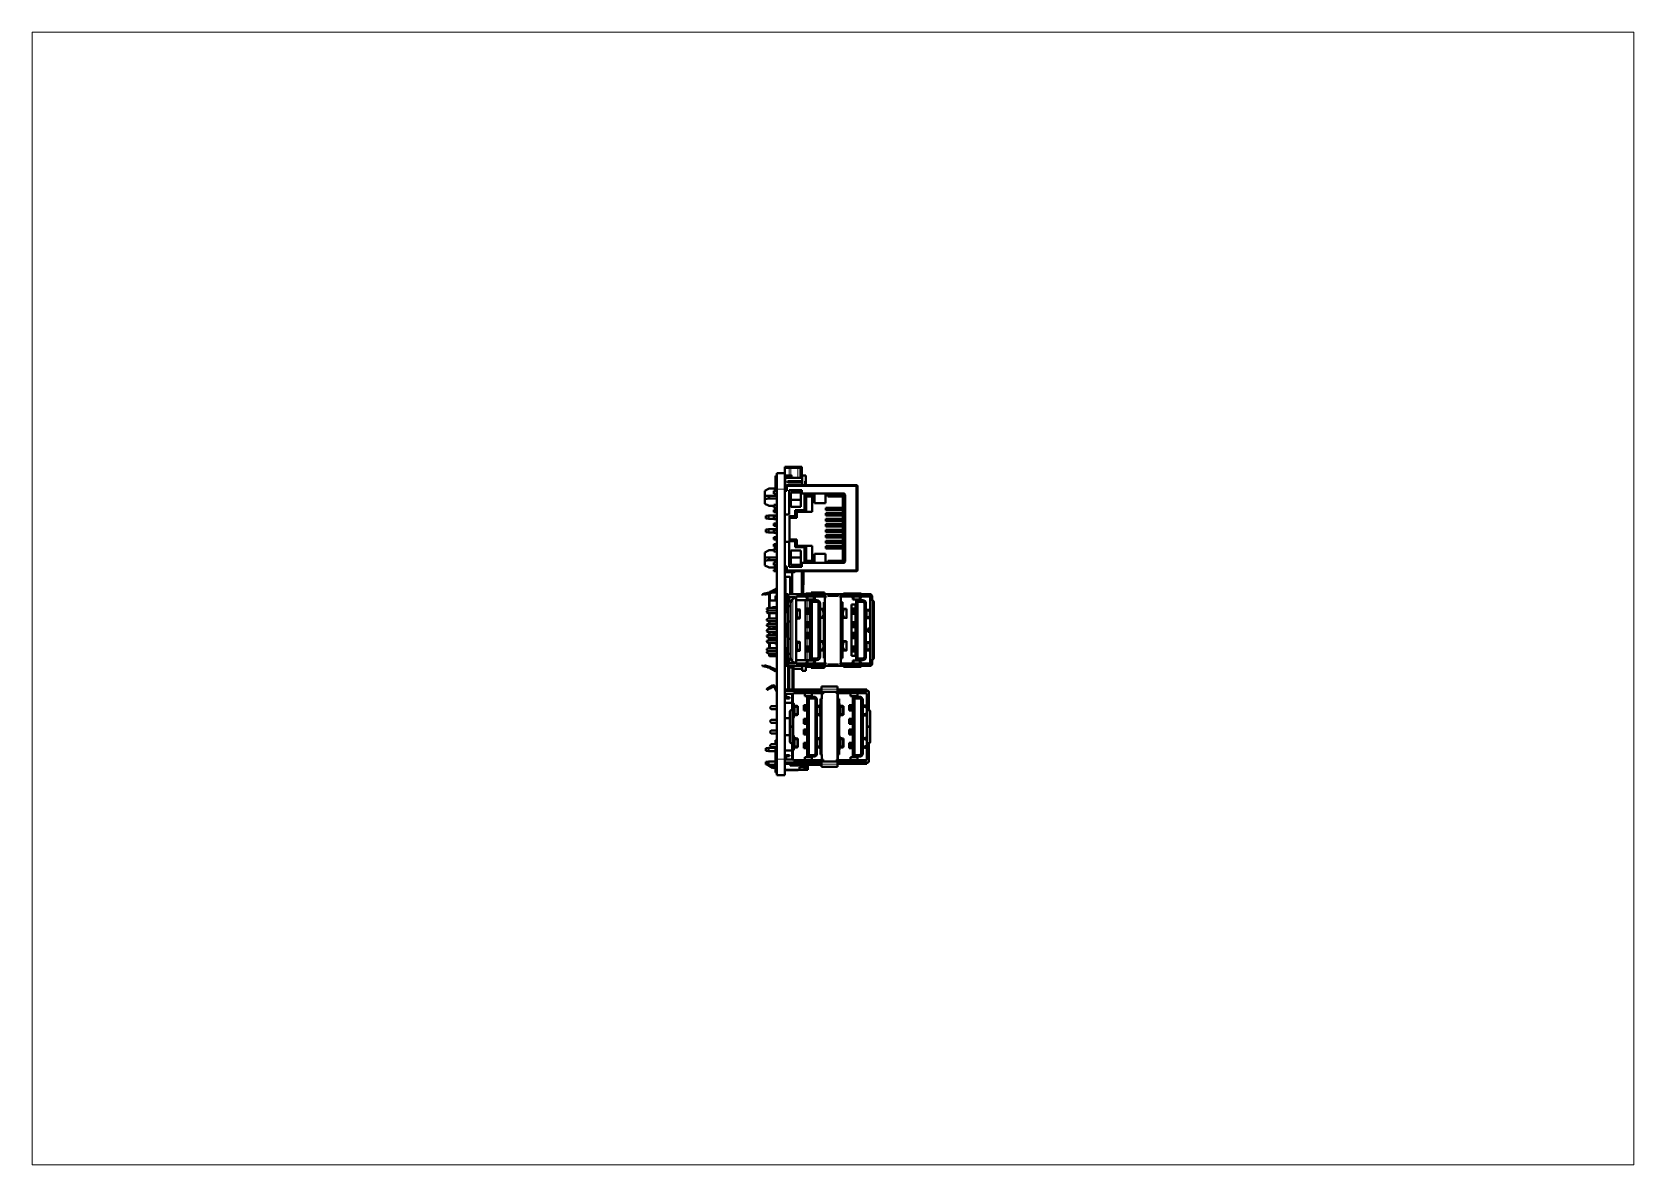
# Paper-space layout 'Layout1' of a CAD drawing. Header units: millimetres. Extents: x 0 to 297, y 0 to 210.
# The model-space entities are those that its viewports show. They can reach past a viewport. Long polylines and large blocks are cut down to what shows.
import ezdxf

# ---------------------------------------------------------------- set-up
doc = ezdxf.new("R2010")
doc.units = ezdxf.units.MM
doc.header["$LTSCALE"] = 12.7
doc.layers.add('TANGENT_LINES', color=7, linetype='Continuous', lineweight=15)
doc.layers.add('Visible', color=7, linetype='Continuous', lineweight=40)

msp = doc.modelspace()

# ---------------------------------------------------------------- linework, layer by layer
at = {"layer": 'TANGENT_LINES'}
for p, q in [((272.19, 129.24), (272.19, 127.79)), ((272.87, 129.24), (272.87, 127.79)), ((273.18, 129.24), (273.18, 127.79)), ((273.35, 129.43), (273.35, 129.24)), ((273.91, 129.43), (273.91, 129.24)), ((274.5, 129.24), (274.5, 127.38)), ((269.05, 125.31), (270.6, 125.31)), ((272.05, 125.24), (270.6, 125.24)), ((272.35, 127.49), (272.05, 127.49)), ((272.1, 126.19), (272.05, 126.19)), ((272.05, 125.31), (272.4, 125.31)), ((272.19, 125.89), (272.19, 125.88)), ((272.19, 125.48), (272.19, 125.36)), ((285.35, 125.79), (272.4, 125.79)), ((273.4, 127.64), (273.21, 127.64)), ((285.45, 125.79), (285.55, 125.79)), ((269.05, 122.21), (270, 122.21)), ((279.59, 124.32), (277.59, 124.32)), ((279.59, 122.75), (277.59, 122.75)), ((282.54, 121.4), (282.54, 121.82)), ((282.56, 121.4), (282.56, 121.82)), ((282.77, 121.4), (282.77, 121.82)), ((282.54, 120.38), (282.54, 120.8)), ((282.54, 119.36), (282.54, 119.78)), ((282.56, 120.38), (282.56, 120.8)), ((282.56, 119.36), (282.56, 119.78)), ((282.77, 120.38), (282.77, 120.8)), ((282.77, 119.36), (282.77, 119.78)), ((282.54, 118.34), (282.54, 118.76)), ((282.54, 117.32), (282.54, 117.74)), ((282.54, 116.3), (282.54, 116.72)), ((282.56, 118.34), (282.56, 118.76)), ((282.56, 117.32), (282.56, 117.74)), ((282.56, 116.3), (282.56, 116.72)), ((282.77, 118.34), (282.77, 118.76)), ((282.77, 117.32), (282.77, 117.74)), ((282.77, 116.3), (282.77, 116.72)), ((269.05, 113.88), (270, 113.88)), ((279.59, 113.24), (277.59, 113.24)), ((282.54, 115.28), (282.54, 115.7)), ((282.54, 114.26), (282.54, 114.68)), ((282.56, 115.28), (282.56, 115.7)), ((282.56, 114.26), (282.56, 114.68)), ((282.77, 115.28), (282.77, 115.7)), ((282.77, 114.26), (282.77, 114.68)), ((269.05, 110.78), (270.6, 110.78)), ((272.05, 110.78), (272.4, 110.78)), ((272.4, 110.29), (285.35, 110.29)), ((273.61, 110.09), (273.61, 109.89)), ((279.59, 111.76), (277.59, 111.76)), ((285.45, 110.29), (285.55, 110.29)), ((272.17, 108.49), (272.17, 108.6)), ((272.17, 108.14), (272.17, 108.24)), ((272.17, 107.78), (272.17, 107.89)), ((272.17, 107.43), (272.17, 107.54)), ((272.17, 107.08), (272.17, 107.18)), ((273.01, 105.79), (273.01, 109.04)), ((268.31, 105.9), (268.31, 105.66)), ((269.27, 104.72), (269.15, 104.72)), ((269.27, 104.7), (269.15, 104.7)), ((269.27, 105.92), (269.17, 105.92)), ((269.32, 104.6), (269.32, 103.29)), ((270.43, 103.4), (270.43, 104.6)), ((272.17, 106.72), (272.17, 106.83)), ((272.17, 106.37), (272.17, 106.48)), ((272.17, 106.02), (272.17, 106.12)), ((273.54, 104.89), (273.54, 93.29)), ((278.93, 105.64), (275.93, 105.64)), ((276.15, 105.16), (276.2, 105.16)), ((276.29, 105.18), (276.29, 105.34)), ((276.31, 104.69), (276.31, 103.12)), ((277.23, 106.14), (277.23, 105.94)), ((277.45, 105.18), (277.45, 105.34)), ((277.53, 105.16), (277.58, 105.16)), ((278, 104.69), (278, 104.39)), ((278.6, 104.09), (278.3, 104.09)), ((279.13, 106.14), (279.13, 105.79)), ((279.13, 105.34), (279.13, 105.79)), ((279.23, 105.34), (279.23, 105.79)), ((279.57, 105.24), (279.57, 93.04)), ((280.02, 105.49), (280.02, 105.79)), ((282.63, 105.34), (282.63, 105.79)), ((282.63, 93.96), (282.63, 104.33)), ((282.73, 105.34), (282.73, 105.79)), ((282.73, 93.96), (282.73, 104.33)), ((282.93, 105.64), (286.23, 105.64)), ((284.65, 105.16), (284.7, 105.16)), ((284.79, 105.18), (284.79, 105.34)), ((285.95, 105.18), (285.95, 105.34)), ((286.03, 105.16), (286.08, 105.16)), ((286.5, 104.39), (286.5, 104.69)), ((286.8, 104.09), (287.1, 104.09)), ((288.25, 93.6), (288.25, 104.68)), ((269.32, 102.29), (269.32, 101.29)), ((276.31, 102.16), (276.31, 100.62)), ((276.68, 102.16), (276.68, 103.12)), ((278.64, 103.09), (278.64, 101.39)), ((283.39, 103.09), (283.39, 101.39)), ((285.01, 103.9), (285.01, 103.12)), ((285.01, 102.16), (285.01, 100.62)), ((285.08, 102.16), (285.08, 103.12)), ((287.29, 102.8), (287.29, 101.49)), ((287.84, 102.21), (287.85, 102.21)), ((287.84, 102.08), (287.85, 102.08)), ((269.32, 100.79), (269.32, 100.29)), ((269.32, 99.79), (269.32, 99.29)), ((269.32, 98.79), (269.32, 98.29)), ((270.43, 98.29), (270.43, 98.63)), ((276.31, 99.66), (276.31, 98.62)), ((276.68, 99.66), (276.68, 100.62)), ((276.68, 98.62), (276.68, 97.66)), ((285.01, 99.66), (285.01, 98.62)), ((285.08, 99.66), (285.08, 100.62)), ((285.08, 98.62), (285.08, 97.66)), ((287.61, 98.82), (287.61, 99.46)), ((269.32, 97.79), (269.32, 97.43)), ((270.43, 97.43), (270.43, 97.79)), ((276.31, 97.66), (276.31, 96.12)), ((276.31, 95.16), (276.31, 93.59)), ((276.68, 96.12), (276.68, 95.16)), ((278.64, 97.09), (278.64, 95.39)), ((283.39, 97.09), (283.39, 95.39)), ((285.01, 97.66), (285.01, 96.12)), ((285.01, 95.16), (285.01, 94.39)), ((285.08, 96.12), (285.08, 95.16)), ((287.29, 95.49), (287.29, 96.8)), ((287.84, 96.21), (287.85, 96.21)), ((287.84, 96.08), (287.85, 96.08)), ((268.31, 92.63), (268.31, 92.39)), ((269.89, 94.41), (269.89, 94.29)), ((270.25, 94.41), (270.25, 94.29)), ((272.61, 92.69), (272.61, 92.89)), ((272.61, 88.14), (272.61, 92.49)), ((272.65, 92.75), (272.65, 92.75)), ((272.65, 92.7), (272.65, 92.7)), ((272.65, 92.42), (272.65, 92.42)), ((272.65, 92.28), (272.65, 92.28)), ((272.65, 92.14), (272.65, 92.14)), ((272.81, 88.14), (272.81, 92.49)), ((273.26, 92.34), (273.26, 92.49)), ((273.35, 88.14), (273.35, 92.24)), ((278.93, 92.64), (275.93, 92.64)), ((276.15, 93.12), (276.2, 93.12)), ((276.29, 93.1), (276.29, 92.94)), ((277.23, 92.14), (277.23, 92.34)), ((277.45, 93.1), (277.45, 92.94)), ((277.53, 93.12), (277.58, 93.12)), ((278, 93.89), (278, 93.59)), ((278.3, 94.19), (278.6, 94.19)), ((279.13, 92.49), (279.13, 92.94)), ((279.13, 92.14), (279.13, 92.49)), ((279.23, 92.49), (279.23, 92.94)), ((280.02, 92.79), (280.02, 92.49)), ((282.63, 92.49), (282.63, 92.94)), ((282.73, 92.49), (282.73, 92.94)), ((282.93, 92.64), (286.23, 92.64)), ((284.65, 93.12), (284.7, 93.12)), ((284.79, 93.11), (284.79, 92.94)), ((285.95, 93.11), (285.95, 92.94)), ((286.03, 93.12), (286.08, 93.12)), ((286.5, 93.59), (286.5, 93.89)), ((286.8, 94.19), (287.1, 94.19)), ((272.65, 91.98), (272.65, 91.98)), ((272.65, 91.83), (272.65, 91.83)), ((272.65, 91.69), (272.65, 91.69)), ((272.65, 91.55), (272.65, 91.55)), ((272.65, 91.42), (272.65, 91.42)), ((272.65, 91.35), (272.65, 91.35)), ((272.65, 91.27), (272.65, 91.27)), ((272.65, 91.2), (272.65, 91.2)), ((272.65, 91.15), (272.65, 91.15)), ((272.65, 91.12), (272.65, 91.12)), ((272.65, 91.08), (272.65, 91.08)), ((272.65, 91.02), (272.65, 91.02)), ((272.65, 90.92), (272.65, 90.92)), ((272.65, 90.72), (272.65, 90.72)), ((272.65, 90.56), (272.65, 90.56)), ((272.65, 90.41), (272.65, 90.41)), ((272.65, 90.28), (272.65, 90.28)), ((272.65, 90.24), (272.65, 90.24)), ((272.65, 90.19), (272.65, 90.19)), ((272.65, 90.15), (272.65, 90.15)), ((272.65, 90.11), (272.65, 90.11)), ((272.65, 90.03), (272.65, 90.03)), ((272.65, 90.01), (272.65, 90.01)), ((272.65, 90), (272.65, 90)), ((272.65, 89.98), (272.65, 89.98)), ((272.65, 89.96), (272.65, 89.96)), ((272.65, 89.94), (272.65, 89.94)), ((272.65, 89.92), (272.65, 89.92)), ((272.65, 89.91), (272.65, 89.91)), ((272.65, 89.88), (272.65, 89.88)), ((272.65, 89.87), (272.65, 89.87)), ((272.65, 89.86), (272.65, 89.86)), ((272.65, 89.83), (272.65, 89.83)), ((272.65, 89.8), (272.65, 89.8)), ((272.65, 89.76), (272.65, 89.76)), ((272.65, 89.72), (272.65, 89.72)), ((272.65, 89.7), (272.65, 89.7)), ((272.65, 89.68), (272.65, 89.68)), ((272.65, 89.67), (272.65, 89.67)), ((272.65, 89.65), (272.65, 89.65)), ((272.65, 89.61), (272.65, 89.61)), ((272.65, 89.57), (272.65, 89.57)), ((272.65, 89.52), (272.65, 89.52)), ((272.65, 89.48), (272.65, 89.48)), ((272.65, 89.45), (272.65, 89.45)), ((272.65, 89.43), (272.65, 89.43)), ((272.65, 89.42), (272.65, 89.42)), ((272.65, 89.41), (272.65, 89.41)), ((272.65, 89.39), (272.65, 89.39)), ((272.65, 89.35), (272.65, 89.35)), ((272.65, 89.3), (272.65, 89.3)), ((272.65, 89.26), (272.65, 89.26)), ((272.65, 89.23), (272.65, 89.23)), ((272.65, 89.21), (272.65, 89.21)), ((272.65, 89.18), (272.65, 89.18)), ((272.65, 89.14), (272.65, 89.14)), ((272.65, 89.1), (272.65, 89.1)), ((269.16, 88.51), (269.16, 88.28)), ((272.55, 88.14), (272.55, 87.89)), ((272.65, 89.08), (272.65, 89.08)), ((272.65, 89.05), (272.65, 89.05)), ((272.65, 89.01), (272.65, 89.01)), ((272.65, 88.98), (272.65, 88.98)), ((272.65, 88.95), (272.65, 88.95)), ((272.65, 88.93), (272.65, 88.93)), ((272.65, 88.9), (272.65, 88.9)), ((272.65, 88.85), (272.65, 88.85)), ((272.65, 88.82), (272.65, 88.82)), ((272.65, 88.79), (272.65, 88.79)), ((272.65, 88.75), (272.65, 88.75)), ((272.65, 88.72), (272.65, 88.72)), ((272.65, 88.7), (272.65, 88.7)), ((272.65, 88.68), (272.65, 88.68)), ((272.65, 88.65), (272.65, 88.65)), ((272.65, 88.61), (272.65, 88.61)), ((272.65, 88.56), (272.65, 88.56)), ((272.65, 88.52), (272.65, 88.52)), ((272.65, 88.49), (272.65, 88.49)), ((272.65, 88.46), (272.65, 88.46)), ((272.65, 88.44), (272.65, 88.44)), ((272.65, 88.43), (272.65, 88.43)), ((272.65, 88.42), (272.65, 88.42)), ((272.65, 88.42), (272.65, 88.42)), ((272.65, 88.42), (272.65, 88.42)), ((272.65, 88.41), (272.65, 88.41)), ((272.65, 88.4), (272.65, 88.4)), ((272.65, 88.38), (272.65, 88.38)), ((272.65, 88.36), (272.65, 88.36)), ((272.65, 88.34), (272.65, 88.34)), ((272.65, 88.33), (272.65, 88.33)), ((272.65, 88.33), (272.65, 88.33)), ((272.65, 88.32), (272.65, 88.32)), ((272.65, 88.3), (272.65, 88.3)), ((272.65, 88.29), (272.65, 88.29)), ((272.65, 88.28), (272.65, 88.28)), ((272.65, 88.27), (272.65, 88.27)), ((272.65, 88.27), (272.65, 88.27)), ((272.65, 88.26), (272.65, 88.26)), ((272.65, 88.25), (272.65, 88.25)), ((272.65, 88.24), (272.65, 88.24)), ((272.65, 88.23), (272.65, 88.23)), ((272.65, 88.22), (272.65, 88.22)), ((272.65, 88.21), (272.65, 88.21)), ((278.35, 87.74), (275.35, 87.74)), ((277.42, 86.79), (277.42, 86.49)), ((278.02, 86.19), (277.72, 86.19)), ((278.55, 87.44), (278.55, 87.89)), ((278.65, 87.44), (278.65, 87.89)), ((281.85, 88.19), (278.85, 88.19)), ((278.99, 87.34), (278.99, 75.14)), ((282.05, 87.44), (282.05, 87.89)), ((282.05, 76.06), (282.05, 86.43)), ((282.15, 87.44), (282.15, 87.89)), ((282.15, 76.06), (282.15, 86.43)), ((282.35, 87.74), (285.65, 87.74)), ((285.92, 86.49), (285.92, 86.79)), ((286.22, 86.19), (286.52, 86.19)), ((286.75, 88.14), (286.75, 87.89)), ((273.21, 81.29), (273.21, 84.28)), ((273.68, 85.17), (273.68, 84.79)), ((273.68, 83.7), (273.68, 83.32)), ((276.1, 84.26), (276.1, 85.22)), ((284.5, 84.26), (284.5, 85.22)), ((286.55, 83.45), (286.55, 85.03)), ((286.77, 85.02), (286.77, 85.07)), ((286.77, 83.41), (286.77, 83.45)), ((287.2, 84.86), (287.2, 85.14)), ((287.2, 83.34), (287.2, 83.61)), ((287.67, 81.29), (287.67, 84.28)), ((273.21, 78.2), (273.21, 81.19)), ((276.1, 81.76), (276.1, 82.72)), ((276.1, 80.72), (276.1, 79.76)), ((284.5, 81.76), (284.5, 82.72)), ((284.5, 80.72), (284.5, 79.76)), ((287.67, 78.2), (287.67, 81.19)), ((273.68, 79.17), (273.68, 78.79)), ((273.68, 77.7), (273.68, 77.32)), ((276.1, 78.22), (276.1, 77.26)), ((284.5, 78.22), (284.5, 77.26)), ((286.55, 79.03), (286.55, 77.46)), ((286.77, 79.07), (286.77, 79.03)), ((286.77, 77.46), (286.77, 77.42)), ((287.2, 79.14), (287.2, 78.87)), ((287.2, 77.62), (287.2, 77.35)), ((272.05, 75.24), (270.6, 75.24)), ((272.55, 74.34), (272.55, 74.54)), ((278.35, 74.74), (275.35, 74.74)), ((277.42, 75.99), (277.42, 75.69)), ((277.72, 76.29), (278.02, 76.29)), ((278.55, 74.59), (278.55, 75.04)), ((278.65, 74.59), (278.65, 75.04)), ((281.85, 74.29), (278.85, 74.29)), ((282.05, 74.59), (282.05, 75.04)), ((282.15, 74.59), (282.15, 75.04)), ((282.35, 74.74), (285.65, 74.74)), ((285.92, 75.69), (285.92, 75.99)), ((286.22, 76.29), (286.52, 76.29)), ((286.75, 74.34), (286.75, 74.59)), ((269.16, 74.21), (269.16, 73.98))]:
    msp.add_line(p, q, dxfattribs=at)
at = {"layer": 'Visible'}
for p, q in [((270.35, 127.74), (270.35, 125.36)), ((270.6, 127.74), (270.35, 127.74)), ((272.05, 128.24), (270.6, 128.24)), ((270.6, 128.24), (270.6, 125.24)), ((272.05, 129.43), (273.35, 129.43)), ((272.05, 129.43), (272.05, 129.24)), ((272.05, 129.24), (272.05, 128.24)), ((272.05, 129.24), (272.19, 129.24)), ((272.05, 128.24), (272.05, 125.24)), ((272.05, 127.79), (272.19, 127.79)), ((272.19, 129.24), (272.87, 129.24)), ((272.19, 127.79), (272.87, 127.79)), ((272.35, 127.79), (272.35, 127.49)), ((272.87, 129.24), (273.18, 129.24)), ((272.87, 127.79), (273.18, 127.79)), ((273.18, 129.24), (274.5, 129.24)), ((273.25, 127.79), (273.18, 127.79)), ((273.35, 129.43), (273.91, 129.43)), ((273.91, 129.43), (275.21, 129.43)), ((274.5, 129.24), (274.95, 129.24)), ((274.95, 129.24), (274.95, 127.38)), ((275.21, 129.43), (275.21, 127.38)), ((275.95, 127.78), (275.25, 127.78)), ((275.25, 127.78), (275.25, 125.99)), ((275.95, 127.78), (275.95, 126.78)), ((269.05, 125.31), (268.35, 124.96)), ((268.35, 124.06), (268.35, 124.96)), ((269.15, 125.36), (269.05, 125.31)), ((269.15, 125.36), (270.6, 125.36)), ((270, 124.93), (270.6, 124.93)), ((270, 124.43), (270, 124.93)), ((270.6, 125.24), (270.6, 75.24)), ((273.25, 127.44), (272.05, 127.44)), ((272.05, 126.24), (272.1, 126.24)), ((272.19, 125.89), (272.05, 125.89)), ((272.4, 125.88), (272.05, 125.88)), ((272.4, 125.48), (272.05, 125.48)), ((272.05, 125.36), (272.4, 125.36)), ((272.05, 125.24), (272.05, 124.94)), ((272.05, 124.94), (272.4, 124.94)), ((272.05, 120.57), (272.05, 124.94)), ((275.25, 127.38), (272.1, 127.38)), ((272.1, 126.06), (272.1, 127.38)), ((272.1, 126.06), (272.3, 126.06)), ((272.3, 125.89), (272.19, 125.89)), ((272.3, 126.06), (272.3, 125.88)), ((272.3, 126.06), (272.4, 125.96)), ((272.3, 125.48), (272.3, 125.36)), ((272.4, 125.42), (272.33, 125.36)), ((272.35, 127.49), (272.35, 127.44)), ((272.4, 125.99), (285.34, 125.99)), ((272.4, 125.79), (272.4, 125.99)), ((272.4, 125.79), (272.4, 124.94)), ((275.25, 126.78), (272.7, 126.78)), ((272.7, 126.48), (275.25, 126.48)), ((272.86, 125.09), (272.86, 120.57)), ((275.21, 125.09), (272.86, 125.09)), ((273.2, 127.57), (273.21, 127.57)), ((273.2, 127.44), (273.2, 127.57)), ((273.21, 127.64), (273.21, 127.44)), ((273.4, 127.64), (273.4, 127.59)), ((275.21, 124.49), (275.21, 125.09)), ((275.25, 127.38), (275.25, 126.78)), ((275.25, 126.48), (275.25, 125.99)), ((275.85, 126.78), (275.95, 126.78)), ((275.85, 126.28), (275.85, 126.78)), ((275.85, 126.53), (275.95, 126.53)), ((275.85, 126.28), (275.95, 126.28)), ((275.95, 126.78), (275.95, 126.53)), ((275.95, 126.53), (275.95, 126.28)), ((275.95, 126.28), (275.95, 125.99)), ((285.35, 125.99), (285.34, 125.99)), ((285.35, 110.29), (285.35, 125.8)), ((285.35, 110.29), (285.35, 125.79)), ((285.45, 110.29), (285.45, 125.79)), ((285.55, 125.79), (285.55, 110.29)), ((268.35, 123.46), (268.35, 124.06)), ((268.35, 122.56), (268.35, 123.46)), ((268.35, 122.56), (269.05, 122.21)), ((269.05, 124.01), (269.15, 124.01)), ((269.15, 123.51), (269.05, 123.51)), ((269.05, 122.21), (269.15, 122.16)), ((269.15, 124.01), (270.6, 124.01)), ((269.15, 124.01), (269.15, 123.51)), ((269.15, 123.51), (270.6, 123.51)), ((269.15, 122.16), (270, 122.16)), ((270, 124.43), (270.6, 124.43)), ((270, 122.39), (270.6, 122.39)), ((270, 121.89), (270, 122.39)), ((270, 121.89), (270.6, 121.89)), ((270.35, 121.89), (270.35, 121.74)), ((273.15, 123.31), (273.15, 124.63)), ((275.05, 124.63), (273.15, 124.63)), ((273.15, 121.99), (273.15, 123.31)), ((275.05, 123.31), (273.15, 123.31)), ((273.15, 121.99), (275.05, 121.99)), ((275.05, 124.63), (275.05, 123.31)), ((275.05, 123.31), (275.05, 121.99)), ((282.97, 124.49), (275.21, 124.49)), ((275.99, 123.89), (275.69, 124.19)), ((275.69, 121.39), (275.69, 124.19)), ((275.69, 124.19), (276.95, 124.19)), ((275.99, 123.89), (275.99, 121.09)), ((277.25, 123.89), (275.99, 123.89)), ((276.95, 124.19), (276.95, 124.49)), ((277.25, 123.89), (276.95, 124.19)), ((277.12, 121.09), (277.12, 123.89)), ((277.25, 124.49), (277.25, 123.89)), ((279.59, 124.49), (277.59, 124.49)), ((277.59, 124.49), (277.59, 124.32)), ((277.59, 124.32), (277.59, 122.75)), ((277.59, 122.75), (277.59, 122.69)), ((277.59, 122.69), (279.59, 122.69)), ((279.59, 124.49), (279.59, 124.32)), ((279.59, 124.32), (279.59, 122.75)), ((279.59, 122.75), (279.59, 122.69)), ((279.64, 121.4), (279.64, 121.82)), ((279.64, 121.82), (282.54, 121.82)), ((280.05, 123.89), (280.05, 124.49)), ((280.25, 124.09), (280.05, 123.89)), ((282.82, 123.89), (280.05, 123.89)), ((280.25, 124.49), (280.25, 124.09)), ((280.25, 124.09), (283.02, 124.09)), ((282.54, 121.82), (282.56, 121.82)), ((282.56, 121.82), (282.77, 121.82)), ((282.77, 121.82), (282.82, 121.82)), ((283.02, 124.09), (282.82, 123.89)), ((282.82, 111.99), (282.82, 123.89)), ((283.02, 124.09), (283.02, 111.79)), ((283.22, 111.84), (283.22, 124.24)), ((268.55, 120.3), (269.05, 120.39)), ((268.55, 119.84), (268.55, 120.3)), ((268.55, 119.84), (269.05, 119.75)), ((269.05, 119.75), (269.05, 120.39)), ((269.05, 120.39), (270.6, 120.39)), ((269.05, 119.75), (270, 119.75)), ((270, 121.39), (270, 121.45)), ((270, 121.45), (270.6, 121.45)), ((270, 121.04), (270, 121.39)), ((270, 121.39), (270.6, 121.39)), ((270, 121.04), (270.6, 121.04)), ((270, 120.99), (270, 121.04)), ((270, 120.99), (270.6, 120.99)), ((270, 120.18), (270.6, 120.18)), ((270, 119.72), (270, 120.18)), ((270, 119.72), (270.6, 119.72)), ((270, 118.45), (270, 118.91)), ((270, 118.91), (270.6, 118.91)), ((270.35, 121.74), (270.6, 121.74)), ((272.05, 115.51), (272.05, 120.57)), ((272.05, 120.57), (272.86, 120.57)), ((272.9, 115.61), (272.9, 120.27)), ((272.9, 120.27), (274, 120.27)), ((274.3, 119.97), (272.9, 119.97)), ((274.3, 121.09), (274, 121.39)), ((274, 120.27), (274, 121.39)), ((274, 121.39), (275.69, 121.39)), ((274.3, 119.97), (274, 120.27)), ((274.3, 121.09), (274.3, 119.97)), ((275.99, 121.09), (274.3, 121.09)), ((275.99, 121.09), (275.69, 121.39)), ((275.99, 121.09), (277.12, 121.09)), ((279.64, 121.4), (282.54, 121.4)), ((279.64, 120.38), (279.64, 120.8)), ((279.64, 120.8), (282.54, 120.8)), ((279.64, 120.38), (282.54, 120.38)), ((279.64, 119.36), (279.64, 119.78)), ((279.64, 119.78), (282.54, 119.78)), ((279.64, 119.36), (282.54, 119.36)), ((282.54, 121.4), (282.56, 121.4)), ((282.54, 120.8), (282.56, 120.8)), ((282.54, 120.38), (282.56, 120.38)), ((282.54, 119.78), (282.56, 119.78)), ((282.54, 119.36), (282.56, 119.36)), ((282.56, 121.4), (282.77, 121.4)), ((282.56, 120.8), (282.77, 120.8)), ((282.56, 120.38), (282.77, 120.38)), ((282.56, 119.78), (282.77, 119.78)), ((282.56, 119.36), (282.77, 119.36)), ((282.77, 121.4), (282.82, 121.4)), ((282.77, 120.8), (282.82, 120.8)), ((282.77, 120.38), (282.82, 120.38)), ((282.77, 119.78), (282.82, 119.78)), ((282.77, 119.36), (282.82, 119.36)), ((268.55, 117.76), (269.05, 117.85)), ((268.55, 117.3), (268.55, 117.76)), ((268.55, 117.3), (269.05, 117.21)), ((269.05, 117.21), (269.05, 117.85)), ((269.05, 117.85), (270.6, 117.85)), ((269.05, 117.21), (270, 117.21)), ((270, 118.45), (270.6, 118.45)), ((270, 117.64), (270.6, 117.64)), ((270, 117.18), (270, 117.64)), ((270, 117.18), (270.6, 117.18)), ((270, 115.91), (270, 116.37)), ((270, 116.37), (270.6, 116.37)), ((270, 115.91), (270.6, 115.91)), ((272.9, 115.91), (274.3, 115.91)), ((274.3, 115.91), (274, 115.61)), ((274.3, 115.91), (274.3, 114.79)), ((279.64, 118.34), (279.64, 118.76)), ((279.64, 118.76), (282.54, 118.76)), ((279.64, 118.34), (282.54, 118.34)), ((279.64, 117.32), (279.64, 117.74)), ((279.64, 117.74), (282.54, 117.74)), ((279.64, 117.32), (282.54, 117.32)), ((279.64, 116.3), (279.64, 116.72)), ((279.64, 116.72), (282.54, 116.72)), ((279.64, 116.3), (282.54, 116.3)), ((282.54, 118.76), (282.56, 118.76)), ((282.54, 118.34), (282.56, 118.34)), ((282.54, 117.74), (282.56, 117.74)), ((282.54, 117.32), (282.56, 117.32)), ((282.54, 116.72), (282.56, 116.72)), ((282.54, 116.3), (282.56, 116.3)), ((282.56, 118.76), (282.77, 118.76)), ((282.56, 118.34), (282.77, 118.34)), ((282.56, 117.74), (282.77, 117.74)), ((282.56, 117.32), (282.77, 117.32)), ((282.56, 116.72), (282.77, 116.72)), ((282.56, 116.3), (282.77, 116.3)), ((282.77, 118.76), (282.82, 118.76)), ((282.77, 118.34), (282.82, 118.34)), ((282.77, 117.74), (282.82, 117.74)), ((282.77, 117.32), (282.82, 117.32)), ((282.77, 116.72), (282.82, 116.72)), ((282.77, 116.3), (282.82, 116.3)), ((269.05, 113.88), (268.35, 113.53)), ((268.35, 112.63), (268.35, 113.53)), ((269.15, 113.93), (269.05, 113.88)), ((269.15, 113.93), (270, 113.93)), ((270, 115.04), (270, 115.1)), ((270, 115.1), (270.6, 115.1)), ((270, 114.69), (270, 115.04)), ((270, 115.04), (270.6, 115.04)), ((270, 114.69), (270.6, 114.69)), ((270, 114.64), (270, 114.69)), ((270, 114.64), (270.6, 114.64)), ((270, 114.19), (270.6, 114.19)), ((270, 113.69), (270, 114.19)), ((270, 113.69), (270.6, 113.69)), ((272.05, 115.51), (272.86, 115.51)), ((272.05, 110.94), (272.05, 115.51)), ((272.86, 115.51), (272.86, 110.89)), ((274, 115.61), (272.9, 115.61)), ((273.15, 112.57), (273.15, 113.89)), ((275.05, 113.89), (273.15, 113.89)), ((274, 114.49), (274, 115.61)), ((274.3, 114.79), (274, 114.49)), ((275.69, 114.49), (274, 114.49)), ((274.3, 114.79), (275.99, 114.79)), ((275.05, 113.89), (275.05, 112.57)), ((275.99, 114.79), (275.69, 114.49)), ((275.69, 111.69), (275.69, 114.49)), ((277.12, 114.79), (275.99, 114.79)), ((275.99, 114.79), (275.99, 111.99)), ((277.12, 111.99), (277.12, 114.79)), ((279.59, 113.29), (277.59, 113.29)), ((277.59, 113.29), (277.59, 113.24)), ((277.59, 113.24), (277.59, 111.76)), ((279.59, 113.29), (279.59, 113.24)), ((279.59, 113.24), (279.59, 111.76)), ((279.64, 115.28), (279.64, 115.7)), ((279.64, 115.7), (282.54, 115.7)), ((279.64, 115.28), (282.54, 115.28)), ((279.64, 114.26), (279.64, 114.68)), ((279.64, 114.68), (282.54, 114.68)), ((279.64, 114.26), (282.54, 114.26)), ((282.54, 115.7), (282.56, 115.7)), ((282.54, 115.28), (282.56, 115.28)), ((282.54, 114.68), (282.56, 114.68)), ((282.54, 114.26), (282.56, 114.26)), ((282.56, 115.7), (282.77, 115.7)), ((282.56, 115.28), (282.77, 115.28)), ((282.56, 114.68), (282.77, 114.68)), ((282.56, 114.26), (282.77, 114.26)), ((282.77, 115.7), (282.82, 115.7)), ((282.77, 115.28), (282.82, 115.28)), ((282.77, 114.68), (282.82, 114.68)), ((282.77, 114.26), (282.82, 114.26)), ((268.35, 112.03), (268.35, 112.63)), ((268.35, 111.13), (268.35, 112.03)), ((268.35, 111.13), (269.05, 110.78)), ((269.05, 112.58), (269.15, 112.58)), ((269.15, 112.08), (269.05, 112.08)), ((269.05, 110.78), (269.15, 110.73)), ((269.15, 112.58), (270.6, 112.58)), ((269.15, 112.58), (269.15, 112.08)), ((269.15, 112.08), (270.6, 112.08)), ((269.15, 110.73), (270.6, 110.73)), ((270, 111.15), (270, 111.65)), ((270, 111.65), (270.6, 111.65)), ((270, 111.15), (270.6, 111.15)), ((270, 110.29), (270, 110.09)), ((270.6, 110.29), (270, 110.29)), ((270.6, 110.09), (270, 110.09)), ((272.05, 110.94), (272.4, 110.94)), ((272.05, 110.94), (272.05, 87.69)), ((272.05, 110.73), (272.4, 110.73)), ((272.25, 110.29), (272.05, 110.29)), ((272.25, 110.09), (272.05, 110.09)), ((273.61, 109.89), (272.05, 109.89)), ((272.25, 110.29), (272.25, 110.09)), ((272.4, 110.29), (272.25, 110.29)), ((272.4, 110.09), (272.25, 110.09)), ((272.4, 110.94), (272.4, 110.29)), ((272.4, 110.09), (272.4, 110.29)), ((285.34, 110.09), (272.4, 110.09)), ((272.86, 110.89), (275.21, 110.89)), ((273.15, 112.57), (275.05, 112.57)), ((273.15, 111.25), (273.15, 112.57)), ((273.15, 111.25), (275.05, 111.25)), ((273.45, 105.79), (273.45, 109.89)), ((273.8, 109.89), (273.61, 109.89)), ((275.05, 112.57), (275.05, 111.25)), ((275.21, 111.59), (282.97, 111.59)), ((275.21, 110.89), (275.21, 111.59)), ((275.21, 110.09), (275.21, 105.79)), ((275.23, 105.79), (275.23, 110.09)), ((275.43, 110.09), (275.43, 105.79)), ((275.55, 110.09), (275.55, 107.84)), ((275.99, 111.99), (275.69, 111.69)), ((276.95, 111.69), (275.69, 111.69)), ((275.99, 111.99), (277.25, 111.99)), ((277.25, 111.99), (276.95, 111.69)), ((276.95, 111.59), (276.95, 111.69)), ((277.25, 111.99), (277.25, 111.59)), ((277.59, 111.76), (277.59, 111.59)), ((279.59, 111.59), (277.59, 111.59)), ((279.59, 111.76), (279.59, 111.59)), ((280.05, 111.59), (280.05, 111.99)), ((280.25, 111.79), (280.05, 111.99)), ((280.05, 111.99), (282.82, 111.99)), ((283.02, 111.79), (280.25, 111.79)), ((280.25, 111.79), (280.25, 111.59)), ((283.02, 111.79), (282.82, 111.99)), ((285.34, 110.09), (285.35, 110.09)), ((273.01, 109.04), (272.05, 109.04)), ((272.12, 108.69), (272.05, 108.69)), ((272.12, 108.58), (272.05, 108.58)), ((272.12, 108.33), (272.05, 108.33)), ((272.12, 108.23), (272.05, 108.23)), ((272.12, 107.98), (272.05, 107.98)), ((272.12, 107.88), (272.05, 107.88)), ((272.12, 107.63), (272.05, 107.63)), ((272.12, 107.52), (272.05, 107.52)), ((272.12, 107.27), (272.05, 107.27)), ((272.12, 107.17), (272.05, 107.17)), ((272.12, 106.92), (272.05, 106.92)), ((272.12, 108.58), (272.12, 108.69)), ((272.12, 108.23), (272.12, 108.33)), ((272.12, 107.88), (272.12, 107.98)), ((272.12, 107.52), (272.12, 107.63)), ((272.12, 107.17), (272.12, 107.27)), ((272.12, 106.81), (272.12, 106.92)), ((272.19, 108.37), (272.17, 108.6)), ((272.17, 108.49), (272.19, 108.26)), ((272.19, 108.26), (272.17, 108.26)), ((272.19, 108.02), (272.17, 108.24)), ((272.17, 108.14), (272.19, 107.91)), ((272.19, 107.91), (272.17, 107.91)), ((272.19, 107.66), (272.17, 107.89)), ((272.17, 107.78), (272.19, 107.56)), ((272.19, 107.56), (272.17, 107.56)), ((272.19, 107.31), (272.17, 107.54)), ((272.17, 107.43), (272.19, 107.2)), ((272.19, 107.2), (272.17, 107.2)), ((272.19, 106.96), (272.17, 107.18)), ((272.17, 107.08), (272.19, 106.85)), ((272.19, 108.26), (272.19, 108.37)), ((272.19, 107.91), (272.19, 108.02)), ((272.19, 107.56), (272.19, 107.66)), ((272.19, 107.2), (272.19, 107.31)), ((272.19, 106.85), (272.19, 106.96)), ((273.05, 108.99), (273.05, 105.79)), ((275.21, 107.84), (275.23, 107.84)), ((275.21, 107.54), (275.23, 107.54)), ((275.21, 107.52), (275.23, 107.52)), ((275.43, 107.84), (275.55, 107.84)), ((275.43, 107.54), (275.55, 107.54)), ((275.43, 107.52), (275.47, 107.52)), ((275.47, 107.52), (275.47, 107.54)), ((275.55, 107.54), (275.55, 107.84)), ((267.95, 105.8), (268.31, 105.9)), ((267.95, 105.81), (267.95, 105.55)), ((267.95, 105.81), (267.95, 105.81)), ((268.31, 105.9), (268.82, 106.03)), ((268.82, 105.81), (268.31, 105.66)), ((268.82, 106.03), (268.87, 106.04)), ((268.82, 106.03), (268.82, 105.81)), ((268.87, 105.82), (268.82, 105.81)), ((268.87, 106.04), (269.25, 106.14)), ((268.87, 106.04), (268.87, 105.82)), ((269.35, 105.97), (268.87, 105.82)), ((269.15, 105.62), (269.15, 105.91)), ((269.15, 105.02), (269.15, 105.62)), ((269.27, 105.62), (269.15, 105.62)), ((269.27, 105.02), (269.15, 105.02)), ((269.15, 104.72), (269.15, 105.02)), ((269.15, 104.7), (269.15, 104.72)), ((269.15, 104.6), (269.15, 104.7)), ((269.15, 103.29), (269.15, 104.6)), ((269.32, 104.6), (269.15, 104.6)), ((269.25, 106.14), (269.25, 106.14)), ((269.25, 106.14), (269.25, 106.14)), ((269.27, 105.92), (269.27, 105.95)), ((269.27, 105.62), (269.27, 105.92)), ((269.27, 105.02), (269.27, 105.62)), ((269.27, 104.72), (269.27, 105.02)), ((269.27, 104.7), (269.27, 104.72)), ((269.27, 104.6), (269.27, 104.7)), ((269.3, 105.95), (269.3, 104.6)), ((269.36, 106.2), (269.31, 106.17)), ((269.36, 106.2), (269.31, 106.17)), ((269.32, 106.24), (269.44, 106.24)), ((269.32, 104.6), (270.43, 104.6)), ((269.67, 106.37), (269.36, 106.2)), ((269.67, 106.37), (269.36, 106.2)), ((269.36, 106.2), (269.36, 105.97)), ((269.42, 106), (269.36, 105.97)), ((269.42, 106), (269.36, 105.97)), ((269.36, 105.97), (269.36, 105.97)), ((269.36, 105.97), (269.36, 105.97)), ((269.67, 106.14), (269.64, 106.12)), ((269.64, 106.12), (270.6, 106.12)), ((269.67, 106.14), (269.66, 106.13)), ((269.67, 106.37), (269.67, 106.14)), ((269.73, 106.4), (270.36, 106.76)), ((270.46, 106.59), (269.83, 106.23)), ((269.85, 106.24), (270.49, 106.24)), ((270.35, 104.6), (270.35, 105.47)), ((270.35, 105.47), (270.6, 105.47)), ((270.6, 104.6), (270.43, 104.6)), ((270.49, 106.12), (270.49, 106.24)), ((270.5, 105.47), (270.5, 104.6)), ((272.12, 106.81), (272.05, 106.81)), ((272.12, 106.57), (272.05, 106.57)), ((272.12, 106.46), (272.05, 106.46)), ((272.12, 106.21), (272.05, 106.21)), ((272.12, 106.11), (272.05, 106.11)), ((272.12, 105.86), (272.05, 105.86)), ((272.05, 105.79), (272.16, 105.79)), ((272.16, 105.59), (272.05, 105.59)), ((272.19, 105.44), (272.05, 105.44)), ((272.05, 105.39), (272.29, 105.39)), ((272.12, 106.46), (272.12, 106.57)), ((272.12, 106.11), (272.12, 106.21)), ((272.12, 105.79), (272.12, 105.86)), ((272.16, 105.79), (272.16, 105.59)), ((272.25, 105.79), (272.16, 105.79)), ((272.16, 105.59), (272.25, 105.59)), ((272.19, 106.85), (272.17, 106.85)), ((272.19, 106.6), (272.17, 106.83)), ((272.17, 106.72), (272.19, 106.5)), ((272.19, 106.5), (272.17, 106.5)), ((272.19, 106.25), (272.17, 106.48)), ((272.17, 106.37), (272.19, 106.14)), ((272.19, 106.14), (272.17, 106.14)), ((272.19, 105.9), (272.17, 106.12)), ((272.17, 106.02), (272.19, 105.79)), ((272.19, 105.54), (272.18, 105.59)), ((272.18, 105.59), (272.19, 105.44)), ((272.19, 106.5), (272.19, 106.6)), ((272.19, 106.14), (272.19, 106.25)), ((272.19, 105.79), (272.19, 105.9)), ((272.19, 105.44), (272.19, 105.54)), ((272.25, 105.79), (272.63, 105.79)), ((272.25, 105.79), (272.25, 105.59)), ((272.63, 105.59), (272.25, 105.59)), ((272.63, 105.39), (272.29, 105.39)), ((272.29, 102.82), (272.29, 105.39)), ((272.63, 105.59), (272.63, 105.79)), ((272.63, 105.39), (272.63, 105.24)), ((272.63, 105.24), (272.63, 103.55)), ((272.68, 105.24), (272.63, 105.24)), ((272.68, 104.69), (272.68, 105.24)), ((274, 105.24), (272.88, 105.24)), ((272.88, 105.24), (272.88, 104.69)), ((275.93, 105.79), (272.98, 105.79)), ((272.98, 104.59), (273.27, 104.59)), ((273.18, 104.39), (272.98, 104.39)), ((273.14, 104.09), (273.14, 94.09)), ((274, 105.08), (274, 105.24)), ((274.14, 105.09), (274.14, 99.23)), ((274.15, 105.24), (274.15, 99.23)), ((275.91, 104.69), (274.15, 104.69)), ((275.93, 105.34), (274.25, 105.34)), ((275.91, 93.59), (275.91, 104.69)), ((275.91, 104.69), (276.31, 104.69)), ((275.93, 105.94), (275.93, 105.64)), ((278.93, 105.94), (275.93, 105.94)), ((275.93, 105.64), (275.93, 105.34)), ((278.93, 105.34), (275.93, 105.34)), ((276.14, 104.79), (276.08, 105.34)), ((276.13, 105.34), (276.15, 105.16)), ((276.19, 104.79), (276.14, 104.79)), ((276.19, 105.12), (276.24, 105.34)), ((276.29, 105.18), (276.19, 104.79)), ((276.19, 104.79), (277.54, 104.79)), ((276.76, 104.69), (276.31, 104.69)), ((276.76, 93.59), (276.76, 104.69)), ((276.76, 104.69), (277.06, 104.39)), ((276.76, 104.69), (278, 104.69)), ((276.93, 106.14), (276.93, 105.94)), ((277.23, 106.14), (276.93, 106.14)), ((278, 104.39), (277.06, 104.39)), ((277.06, 104.39), (277.06, 93.89)), ((279.13, 106.14), (277.23, 106.14)), ((277.54, 104.79), (277.45, 105.18)), ((277.49, 105.34), (277.54, 105.12)), ((277.59, 104.79), (277.54, 104.79)), ((277.58, 105.16), (277.6, 105.34)), ((277.66, 105.34), (277.59, 104.79)), ((278.3, 94.19), (278.3, 104.09)), ((278.6, 104.09), (278.6, 94.19)), ((278.93, 105.94), (278.93, 105.64)), ((278.98, 105.79), (278.93, 105.79)), ((278.93, 105.64), (278.93, 105.34)), ((278.98, 105.59), (278.93, 105.59)), ((279.13, 105.34), (278.93, 105.34)), ((278.98, 105.79), (278.98, 105.59)), ((278.98, 105.79), (279.13, 105.79)), ((279.43, 106.14), (279.13, 106.14)), ((279.13, 105.79), (279.23, 105.79)), ((279.23, 105.34), (279.13, 105.34)), ((279.23, 105.79), (279.43, 105.79)), ((279.43, 105.34), (279.23, 105.34)), ((279.27, 93.96), (279.27, 104.33)), ((279.27, 104.33), (279.43, 104.33)), ((279.43, 106.14), (279.43, 105.79)), ((279.43, 105.79), (279.43, 105.34)), ((280.02, 105.79), (279.43, 105.79)), ((279.75, 105.34), (279.43, 105.34)), ((279.43, 93.96), (279.43, 104.33)), ((279.43, 104.33), (279.47, 104.33)), ((279.47, 104.33), (279.47, 105.24)), ((279.47, 105.24), (279.57, 105.24)), ((279.75, 105.24), (279.57, 105.24)), ((279.75, 105.34), (279.75, 105.24)), ((280.22, 105.79), (280.02, 105.79)), ((280.02, 105.49), (281.92, 105.49)), ((280.22, 105.49), (280.22, 105.79)), ((280.22, 105.79), (280.52, 105.79)), ((280.52, 105.79), (281.62, 105.79)), ((280.52, 105.59), (280.52, 105.79)), ((281.62, 105.59), (280.52, 105.59)), ((280.52, 105.49), (280.52, 105.59)), ((281.62, 105.79), (281.62, 105.59)), ((281.62, 105.79), (281.92, 105.79)), ((281.62, 105.49), (281.62, 105.59)), ((281.92, 105.49), (281.92, 105.79)), ((282.43, 105.79), (281.92, 105.79)), ((282.25, 105.24), (282.25, 105.34)), ((282.43, 105.34), (282.25, 105.34)), ((282.43, 105.24), (282.25, 105.24)), ((282.43, 105.34), (282.43, 105.79)), ((282.43, 105.79), (282.63, 105.79)), ((282.63, 105.34), (282.43, 105.34)), ((282.43, 93.04), (282.43, 105.24)), ((282.43, 105.24), (282.43, 104.33)), ((282.45, 105.24), (282.43, 105.24)), ((282.43, 105.24), (282.43, 105.24)), ((282.43, 104.69), (282.45, 104.69)), ((282.43, 104.33), (282.63, 104.33)), ((282.45, 104.69), (282.45, 105.24)), ((282.45, 104.69), (282.45, 104.33)), ((282.63, 105.79), (282.73, 105.79)), ((282.73, 105.34), (282.63, 105.34)), ((282.63, 104.33), (282.73, 104.33)), ((282.73, 105.79), (282.93, 105.79)), ((282.93, 105.34), (282.73, 105.34)), ((282.73, 104.33), (282.73, 93.96)), ((282.73, 104.33), (282.73, 104.33)), ((282.93, 105.94), (286.23, 105.94)), ((282.93, 105.94), (282.93, 105.64)), ((282.93, 105.64), (282.93, 105.34)), ((282.93, 105.34), (286.23, 105.34)), ((284.64, 104.79), (284.58, 105.34)), ((284.63, 105.34), (284.65, 105.16)), ((284.69, 104.79), (284.64, 104.79)), ((284.69, 105.12), (284.74, 105.34)), ((284.79, 105.18), (284.69, 104.79)), ((284.69, 104.79), (286.04, 104.79)), ((285.26, 93.59), (285.26, 104.69)), ((285.26, 104.69), (286.5, 104.69)), ((285.26, 104.69), (285.56, 104.39)), ((286.5, 104.39), (285.56, 104.39)), ((285.56, 104.39), (285.56, 93.89)), ((286.04, 104.79), (285.95, 105.18)), ((285.99, 105.34), (286.04, 105.12)), ((286.09, 104.79), (286.04, 104.79)), ((286.08, 105.16), (286.1, 105.34)), ((286.16, 105.34), (286.09, 104.79)), ((286.23, 105.94), (286.23, 105.64)), ((287.83, 105.79), (286.23, 105.79)), ((286.23, 105.64), (286.23, 105.34)), ((287.75, 105.34), (286.23, 105.34)), ((286.8, 94.19), (286.8, 104.09)), ((287.1, 104.09), (287.1, 94.19)), ((287.85, 104.69), (287.85, 105.79)), ((287.85, 92.49), (287.85, 105.79)), ((287.85, 105.79), (288.05, 105.79)), ((287.85, 105.79), (287.85, 105.79)), ((288.05, 105.79), (288.05, 104.72)), ((288.23, 104.69), (288.23, 105.39)), ((288.59, 94.12), (288.59, 104.17)), ((269.05, 103.29), (268.75, 103.14)), ((268.75, 102.94), (268.75, 103.14)), ((268.75, 102.94), (269.05, 102.79)), ((269.05, 102.79), (268.75, 102.64)), ((268.75, 102.44), (268.75, 102.64)), ((268.75, 102.44), (269.05, 102.29)), ((269.05, 101.29), (268.75, 101.14)), ((268.75, 100.94), (268.75, 101.14)), ((269.05, 103.29), (270.6, 103.29)), ((269.05, 102.79), (270.6, 102.79)), ((269.05, 102.29), (270.6, 102.29)), ((269.05, 101.29), (270.6, 101.29)), ((269.15, 101.29), (269.15, 102.29)), ((269.77, 103.29), (269.77, 103.4)), ((269.77, 103.4), (270.43, 103.4)), ((270.35, 103.29), (270.35, 103.4)), ((270.43, 103.4), (270.6, 103.4)), ((270.49, 101.29), (270.49, 102.29)), ((270.5, 103.4), (270.5, 103.29)), ((270.5, 101.29), (270.5, 102.29)), ((272.05, 102.82), (272.29, 102.82)), ((272.05, 102.47), (272.54, 102.47)), ((272.54, 102.47), (272.29, 102.82)), ((272.54, 100.31), (272.54, 102.47)), ((272.63, 103.55), (273.14, 103.55)), ((272.63, 103.55), (272.63, 100.73)), ((274.24, 103.07), (274.15, 103.36)), ((274.25, 103.06), (274.15, 103.06)), ((274.34, 103.05), (274.15, 103.05)), ((274.64, 102.95), (274.15, 102.7)), ((274.3, 102.68), (274.15, 102.68)), ((274.24, 102.38), (274.15, 102.38)), ((274.24, 101.9), (274.15, 101.9)), ((274.3, 101.61), (274.15, 101.61)), ((274.15, 101.58), (274.64, 101.33)), ((274.34, 101.24), (274.15, 101.24)), ((274.15, 100.93), (274.24, 101.22)), ((274.25, 101.22), (274.15, 101.22)), ((274.18, 101.56), (274.18, 101.27)), ((274.4, 101.31), (274.18, 101.27)), ((274.24, 101.9), (274.24, 102.38)), ((274.31, 102.68), (274.85, 102.95)), ((274.31, 102.68), (274.31, 101.6)), ((274.85, 101.33), (274.31, 101.6)), ((274.72, 102.98), (274.34, 103.05)), ((274.34, 101.24), (274.72, 101.3)), ((274.4, 102.97), (274.62, 102.96)), ((274.76, 102.97), (274.4, 102.97)), ((274.62, 101.32), (274.4, 101.31)), ((274.76, 101.31), (274.4, 101.31)), ((274.62, 102.96), (274.62, 102.94)), ((274.62, 101.34), (274.62, 101.32)), ((274.85, 102.95), (274.64, 102.95)), ((274.85, 101.33), (274.64, 101.33)), ((274.67, 102.96), (274.66, 102.96)), ((274.66, 101.33), (274.67, 101.33)), ((274.85, 102.95), (274.86, 102.95)), ((274.86, 101.33), (274.85, 101.33)), ((274.86, 102.95), (274.87, 102.96)), ((274.86, 102.95), (274.86, 101.33)), ((274.87, 101.33), (274.86, 101.33)), ((274.87, 101.33), (274.87, 102.96)), ((276.16, 103.12), (276.16, 102.16)), ((276.16, 103.12), (276.36, 103.12)), ((276.16, 102.16), (276.36, 102.16)), ((276.36, 103.12), (276.55, 103.12)), ((276.36, 102.16), (276.36, 103.12)), ((276.36, 102.16), (276.55, 102.16)), ((276.55, 102.16), (276.55, 103.12)), ((276.55, 103.12), (276.68, 103.12)), ((276.55, 102.16), (276.68, 102.16)), ((276.68, 103.12), (276.76, 103.12)), ((276.68, 102.16), (276.76, 102.16)), ((278.64, 103.09), (278.6, 103.09)), ((278.68, 103.09), (278.64, 103.09)), ((278.64, 101.39), (278.68, 101.39)), ((278.68, 103.09), (279.07, 103.09)), ((278.68, 101.39), (279.07, 101.39)), ((279.23, 101.39), (278.71, 101.39)), ((279.07, 101.39), (278.87, 101.39)), ((279.23, 103.09), (279.07, 103.09)), ((279.07, 103.09), (279.23, 103.06)), ((279.23, 103.06), (279.23, 102.24)), ((279.23, 102.24), (279.23, 101.43)), ((279.23, 101.43), (279.23, 101.39)), ((279.23, 101.39), (279.23, 101.39)), ((282.81, 103.09), (282.96, 103.09)), ((282.81, 103.09), (282.81, 103.06)), ((282.96, 103.09), (282.81, 103.06)), ((282.81, 103.06), (282.81, 102.25)), ((282.81, 102.25), (282.81, 101.43)), ((282.81, 101.39), (283.33, 101.39)), ((283.35, 103.09), (282.96, 103.09)), ((282.96, 101.39), (283.16, 101.39)), ((283.35, 101.39), (282.96, 101.39)), ((283.35, 103.09), (283.39, 103.09)), ((283.39, 101.39), (283.35, 101.39)), ((283.39, 103.09), (283.51, 103.09)), ((283.51, 101.39), (283.51, 103.09)), ((284.41, 94.39), (284.41, 103.9)), ((284.41, 103.9), (285.01, 103.9)), ((284.56, 103.12), (284.56, 102.16)), ((284.56, 103.12), (284.76, 103.12)), ((284.56, 102.16), (284.76, 102.16)), ((284.76, 103.12), (284.95, 103.12)), ((284.76, 102.16), (284.76, 103.12)), ((284.76, 102.16), (284.95, 102.16)), ((284.95, 102.16), (284.95, 103.12)), ((284.95, 103.12), (285.08, 103.12)), ((284.95, 102.16), (285.08, 102.16)), ((285.26, 103.9), (285.01, 103.9)), ((285.08, 103.12), (285.21, 103.12)), ((285.08, 102.16), (285.21, 102.16)), ((285.21, 102.16), (285.21, 103.12)), ((287.23, 102.84), (287.23, 101.44)), ((287.29, 102.8), (287.63, 102.7)), ((287.63, 101.58), (287.29, 101.49)), ((287.85, 102.97), (287.41, 102.91)), ((287.41, 101.38), (287.85, 101.31)), ((287.85, 102.74), (287.55, 102.82)), ((287.55, 101.46), (287.85, 101.55)), ((287.6, 102.87), (287.85, 102.9)), ((287.85, 101.38), (287.6, 101.42)), ((287.63, 102.7), (287.85, 102.7)), ((287.63, 101.58), (287.85, 101.58)), ((287.84, 102.21), (287.84, 102.08)), ((268.75, 100.94), (269.05, 100.79)), ((269.05, 100.29), (268.75, 100.14)), ((268.75, 99.94), (268.75, 100.14)), ((268.75, 99.94), (269.05, 99.79)), ((269.05, 99.29), (268.75, 99.14)), ((268.75, 98.94), (268.75, 99.14)), ((268.75, 98.94), (269.05, 98.79)), ((269.05, 98.29), (268.75, 98.14)), ((268.75, 97.94), (268.75, 98.14)), ((269.05, 100.79), (270.6, 100.79)), ((269.05, 100.29), (270.6, 100.29)), ((269.05, 99.79), (270.6, 99.79)), ((269.05, 99.29), (270.6, 99.29)), ((269.05, 98.79), (270.6, 98.79)), ((269.05, 98.29), (270.6, 98.29)), ((269.15, 100.29), (269.15, 100.79)), ((269.15, 99.29), (269.15, 99.79)), ((269.15, 98.29), (269.15, 98.79)), ((269.77, 99.29), (269.77, 99.51)), ((269.77, 99.51), (270.29, 99.51)), ((269.77, 98.63), (269.77, 98.79)), ((270.43, 98.63), (269.77, 98.63)), ((270.35, 98.63), (270.35, 98.79)), ((270.6, 98.63), (270.43, 98.63)), ((270.49, 100.29), (270.49, 100.79)), ((270.49, 99.71), (270.49, 99.79)), ((270.5, 100.29), (270.5, 100.79)), ((270.5, 99.29), (270.5, 99.79)), ((270.5, 98.79), (270.5, 98.63)), ((272.05, 100.31), (272.54, 100.31)), ((272.05, 99.96), (272.29, 99.96)), ((272.05, 98.32), (272.29, 98.32)), ((272.29, 99.96), (272.54, 100.31)), ((272.29, 98.32), (272.29, 99.96)), ((272.54, 97.97), (272.29, 98.32)), ((272.63, 100.73), (273.14, 100.73)), ((272.63, 100.73), (272.63, 97.55)), ((274.14, 99.23), (274.15, 99.23)), ((274.14, 99.23), (274.14, 99.18)), ((274.14, 93.09), (274.14, 99.18)), ((274.15, 99.18), (274.14, 99.18)), ((274.15, 99.18), (274.15, 99.23)), ((274.15, 99.18), (274.15, 93.04)), ((276.16, 100.62), (276.16, 99.66)), ((276.16, 100.62), (276.36, 100.62)), ((276.16, 99.66), (276.36, 99.66)), ((276.16, 98.62), (276.16, 97.66)), ((276.16, 98.62), (276.36, 98.62)), ((276.36, 100.62), (276.55, 100.62)), ((276.36, 99.66), (276.36, 100.62)), ((276.36, 99.66), (276.55, 99.66)), ((276.36, 98.62), (276.55, 98.62)), ((276.36, 98.62), (276.36, 97.66)), ((276.55, 99.66), (276.55, 100.62)), ((276.55, 100.62), (276.68, 100.62)), ((276.55, 99.66), (276.68, 99.66)), ((276.55, 98.62), (276.55, 97.66)), ((276.55, 98.62), (276.68, 98.62)), ((276.68, 100.62), (276.76, 100.62)), ((276.68, 99.66), (276.76, 99.66)), ((276.68, 98.62), (276.76, 98.62)), ((284.56, 100.62), (284.56, 99.66)), ((284.56, 100.62), (284.76, 100.62)), ((284.56, 99.66), (284.76, 99.66)), ((284.56, 98.62), (284.56, 97.66)), ((284.56, 98.62), (284.76, 98.62)), ((284.76, 100.62), (284.95, 100.62)), ((284.76, 99.66), (284.76, 100.62)), ((284.76, 99.66), (284.95, 99.66)), ((284.76, 98.62), (284.95, 98.62)), ((284.76, 98.62), (284.76, 97.66)), ((284.95, 99.66), (284.95, 100.62)), ((284.95, 100.62), (285.08, 100.62)), ((284.95, 99.66), (285.08, 99.66)), ((284.95, 98.62), (284.95, 97.66)), ((284.95, 98.62), (285.08, 98.62)), ((285.08, 100.62), (285.21, 100.62)), ((285.08, 99.66), (285.21, 99.66)), ((285.08, 98.62), (285.21, 98.62)), ((285.21, 99.66), (285.21, 100.62)), ((285.21, 98.62), (285.21, 97.66)), ((287.43, 99.44), (287.43, 98.84)), ((287.85, 99.48), (287.61, 99.46)), ((287.61, 98.82), (287.85, 98.81)), ((268.75, 97.94), (269.05, 97.79)), ((269.05, 97.29), (268.75, 97.14)), ((268.75, 96.94), (268.75, 97.14)), ((268.75, 96.94), (269.05, 96.79)), ((269.05, 95.79), (268.75, 95.64)), ((268.75, 95.44), (268.75, 95.64)), ((268.75, 95.44), (269.05, 95.29)), ((269.05, 95.29), (268.75, 95.14)), ((268.75, 94.94), (268.75, 95.14)), ((269.05, 97.79), (270.6, 97.79)), ((269.05, 97.29), (270.6, 97.29)), ((269.05, 96.79), (270.6, 96.79)), ((269.05, 95.79), (270.6, 95.79)), ((269.05, 95.29), (270.6, 95.29)), ((269.15, 97.43), (269.15, 97.79)), ((269.15, 97.4), (269.15, 97.43)), ((269.15, 97.43), (269.32, 97.43)), ((269.27, 97.4), (269.15, 97.4)), ((269.15, 97.29), (269.15, 97.4)), ((269.15, 95.79), (269.15, 96.79)), ((269.27, 97.4), (269.27, 97.43)), ((269.27, 97.29), (269.27, 97.4)), ((269.27, 95.79), (269.27, 96.79)), ((269.3, 97.43), (269.3, 97.29)), ((269.3, 96.79), (269.3, 95.79)), ((269.32, 97.43), (270.43, 97.43)), ((270.35, 97.29), (270.35, 97.43)), ((270.35, 96.53), (270.35, 96.79)), ((270.35, 96.53), (270.6, 96.53)), ((270.43, 97.43), (270.6, 97.43)), ((270.5, 97.43), (270.5, 97.29)), ((270.5, 96.79), (270.5, 96.53)), ((272.05, 97.97), (272.54, 97.97)), ((272.05, 95.81), (272.54, 95.81)), ((272.05, 95.46), (272.29, 95.46)), ((272.29, 95.46), (272.54, 95.81)), ((272.29, 92.94), (272.29, 95.46)), ((272.54, 95.81), (272.54, 97.97)), ((272.63, 94.73), (272.63, 97.55)), ((272.63, 97.55), (273.14, 97.55)), ((274.24, 97.07), (274.15, 97.36)), ((274.25, 97.06), (274.15, 97.06)), ((274.34, 97.05), (274.15, 97.05)), ((274.64, 96.95), (274.15, 96.7)), ((274.3, 96.68), (274.15, 96.68)), ((274.24, 96.38), (274.15, 96.38)), ((274.24, 95.9), (274.15, 95.9)), ((274.3, 95.61), (274.15, 95.61)), ((274.15, 95.58), (274.64, 95.33)), ((274.34, 95.24), (274.15, 95.24)), ((274.25, 95.22), (274.15, 95.22)), ((274.15, 94.93), (274.24, 95.22)), ((274.18, 95.56), (274.18, 95.27)), ((274.4, 95.31), (274.18, 95.27)), ((274.24, 95.9), (274.24, 96.38)), ((274.31, 96.68), (274.85, 96.95)), ((274.31, 96.68), (274.31, 95.6)), ((274.85, 95.33), (274.31, 95.6)), ((274.72, 96.98), (274.34, 97.05)), ((274.34, 95.24), (274.72, 95.3)), ((274.4, 96.97), (274.62, 96.96)), ((274.76, 96.97), (274.4, 96.97)), ((274.62, 95.32), (274.4, 95.31)), ((274.76, 95.31), (274.4, 95.31)), ((274.62, 96.96), (274.62, 96.94)), ((274.62, 95.34), (274.62, 95.32)), ((274.85, 96.95), (274.64, 96.95)), ((274.85, 95.33), (274.64, 95.33)), ((274.67, 96.96), (274.66, 96.96)), ((274.66, 95.33), (274.67, 95.33)), ((274.85, 96.95), (274.86, 96.95)), ((274.86, 95.33), (274.85, 95.33)), ((274.86, 96.95), (274.87, 96.96)), ((274.86, 96.95), (274.86, 95.33)), ((274.87, 95.33), (274.86, 95.33)), ((274.87, 95.33), (274.87, 96.96)), ((276.16, 97.66), (276.36, 97.66)), ((276.16, 96.12), (276.16, 95.16)), ((276.16, 96.12), (276.36, 96.12)), ((276.16, 95.16), (276.36, 95.16)), ((276.36, 97.66), (276.55, 97.66)), ((276.36, 96.12), (276.55, 96.12)), ((276.36, 96.12), (276.36, 95.16)), ((276.36, 95.16), (276.55, 95.16)), ((276.55, 97.66), (276.68, 97.66)), ((276.55, 96.12), (276.55, 95.16)), ((276.55, 96.12), (276.68, 96.12)), ((276.55, 95.16), (276.68, 95.16)), ((276.68, 97.66), (276.76, 97.66)), ((276.68, 96.12), (276.76, 96.12)), ((276.68, 95.16), (276.76, 95.16)), ((278.64, 97.09), (278.6, 97.09)), ((278.68, 97.09), (278.64, 97.09)), ((278.64, 95.39), (278.68, 95.39)), ((278.68, 97.09), (279.07, 97.09)), ((278.68, 95.39), (279.07, 95.39)), ((279.23, 95.39), (278.71, 95.39)), ((279.07, 95.39), (278.87, 95.39)), ((279.23, 97.09), (279.07, 97.09)), ((279.07, 97.09), (279.23, 97.06)), ((279.23, 97.06), (279.23, 96.24)), ((279.23, 96.24), (279.23, 95.43)), ((279.23, 95.43), (279.23, 95.39)), ((279.23, 95.39), (279.23, 95.39)), ((282.81, 97.09), (282.96, 97.09)), ((282.81, 97.09), (282.81, 97.06)), ((282.96, 97.09), (282.81, 97.06)), ((282.81, 97.06), (282.81, 96.25)), ((282.81, 96.25), (282.81, 95.43)), ((282.81, 95.39), (283.33, 95.39)), ((283.35, 97.09), (282.96, 97.09)), ((282.96, 95.39), (283.16, 95.39)), ((283.35, 95.39), (282.96, 95.39)), ((283.35, 97.09), (283.39, 97.09)), ((283.39, 95.39), (283.35, 95.39)), ((283.39, 97.09), (283.51, 97.09)), ((283.51, 95.39), (283.51, 97.09)), ((284.56, 97.66), (284.76, 97.66)), ((284.56, 96.12), (284.56, 95.16)), ((284.56, 96.12), (284.76, 96.12)), ((284.56, 95.16), (284.76, 95.16)), ((284.76, 97.66), (284.95, 97.66)), ((284.76, 96.12), (284.95, 96.12)), ((284.76, 96.12), (284.76, 95.16)), ((284.76, 95.16), (284.95, 95.16)), ((284.95, 97.66), (285.08, 97.66)), ((284.95, 96.12), (284.95, 95.16)), ((284.95, 96.12), (285.08, 96.12)), ((284.95, 95.16), (285.08, 95.16)), ((285.08, 97.66), (285.21, 97.66)), ((285.08, 96.12), (285.21, 96.12)), ((285.08, 95.16), (285.21, 95.16)), ((285.21, 96.12), (285.21, 95.16)), ((287.23, 95.44), (287.23, 96.84)), ((287.63, 96.7), (287.29, 96.8)), ((287.29, 95.49), (287.63, 95.58)), ((287.41, 96.91), (287.85, 96.97)), ((287.85, 95.31), (287.41, 95.38)), ((287.55, 96.82), (287.85, 96.74)), ((287.85, 95.55), (287.55, 95.46)), ((287.85, 96.9), (287.6, 96.87)), ((287.6, 95.42), (287.85, 95.38)), ((287.63, 96.7), (287.85, 96.7)), ((287.63, 95.58), (287.85, 95.58)), ((287.84, 96.08), (287.84, 96.21)), ((267.95, 92.73), (267.95, 92.48)), ((267.95, 92.48), (268.31, 92.39)), ((268.82, 92.47), (268.31, 92.63)), ((268.31, 92.39), (268.82, 92.25)), ((268.75, 94.94), (269.05, 94.79)), ((268.87, 92.46), (268.82, 92.47)), ((268.82, 92.47), (268.82, 92.25)), ((268.82, 92.25), (268.87, 92.24)), ((268.87, 92.46), (268.87, 92.24)), ((269.35, 92.31), (268.87, 92.46)), ((268.87, 92.24), (269.25, 92.14)), ((269.05, 94.79), (270.6, 94.79)), ((269.15, 94.6), (269.15, 94.79)), ((269.15, 94.46), (269.15, 94.6)), ((269.27, 94.6), (269.15, 94.6)), ((269.25, 92.14), (269.25, 92.14)), ((269.25, 92.14), (269.25, 92.14)), ((269.27, 94.6), (269.27, 94.79)), ((269.27, 94.46), (269.27, 94.6)), ((269.3, 94.79), (269.3, 94.41)), ((269.3, 94.41), (270.6, 94.41)), ((269.31, 92.11), (269.36, 92.09)), ((269.31, 92.11), (269.36, 92.09)), ((269.32, 94.29), (269.89, 94.29)), ((269.36, 92.31), (269.36, 92.31)), ((269.36, 92.31), (269.42, 92.28)), ((269.36, 92.31), (269.36, 92.31)), ((269.36, 92.31), (269.42, 92.28)), ((269.36, 92.31), (269.36, 92.09)), ((269.36, 92.09), (269.67, 91.92)), ((269.36, 92.09), (269.67, 91.92)), ((269.66, 92.15), (269.67, 92.15)), ((269.66, 92.15), (269.67, 92.15)), ((269.67, 92.15), (269.67, 91.92)), ((269.99, 94.29), (269.89, 94.29)), ((269.99, 94.41), (269.99, 94.29)), ((270.25, 94.29), (269.99, 94.29)), ((270.49, 94.29), (270.25, 94.29)), ((270.49, 94.41), (270.49, 94.29)), ((272.05, 92.94), (272.29, 92.94)), ((272.05, 92.89), (272.63, 92.89)), ((272.05, 92.69), (272.16, 92.69)), ((272.16, 92.49), (272.05, 92.49)), ((272.16, 92.69), (272.16, 92.49)), ((272.25, 92.69), (272.16, 92.69)), ((272.16, 92.49), (272.25, 92.49)), ((272.25, 92.69), (272.68, 92.69)), ((272.25, 92.69), (272.25, 92.49)), ((272.98, 92.49), (272.25, 92.49)), ((272.63, 92.94), (272.29, 92.94)), ((272.63, 94.73), (273.14, 94.73)), ((272.63, 94.73), (272.63, 93.04)), ((272.63, 93.04), (272.63, 92.89)), ((272.68, 93.04), (272.63, 93.04)), ((272.65, 92.77), (272.65, 92.69)), ((272.65, 92.75), (272.65, 92.7)), ((272.65, 92.75), (272.65, 92.7)), ((272.65, 92.7), (272.65, 92.69)), ((272.65, 92.5), (272.65, 92.42)), ((272.65, 92.49), (272.65, 88.14)), ((272.65, 92.42), (272.65, 92.28)), ((272.65, 92.28), (272.65, 92.14)), ((272.65, 92.14), (272.65, 91.98)), ((272.68, 93.04), (272.68, 93.59)), ((272.85, 92.49), (272.85, 88.14)), ((272.85, 92.34), (273.26, 92.34)), ((273.26, 92.24), (272.85, 92.24)), ((272.88, 93.59), (272.88, 93.04)), ((274, 93.04), (272.88, 93.04)), ((272.98, 93.89), (273.16, 93.89)), ((273.22, 93.69), (272.98, 93.69)), ((275.93, 92.49), (272.98, 92.49)), ((273.35, 92.34), (273.26, 92.34)), ((273.26, 92.24), (273.35, 92.24)), ((273.65, 92.24), (273.35, 92.24)), ((273.65, 92.24), (273.65, 88.14)), ((274, 93.04), (274, 93.1)), ((274.15, 93.59), (275.91, 93.59)), ((274.25, 92.94), (275.93, 92.94)), ((275.25, 92.49), (275.25, 91.59)), ((275.25, 92.49), (275.25, 91.99)), ((276.31, 93.59), (275.91, 93.59)), ((278.93, 92.94), (275.93, 92.94)), ((275.93, 92.94), (275.93, 92.64)), ((275.93, 92.64), (275.93, 92.34)), ((278.93, 92.34), (275.93, 92.34)), ((275.95, 92.34), (275.95, 91.59)), ((276.14, 93.49), (276.08, 92.94)), ((276.13, 92.94), (276.15, 93.12)), ((276.19, 93.49), (276.14, 93.49)), ((276.19, 93.49), (277.54, 93.49)), ((276.29, 93.1), (276.19, 93.49)), ((276.19, 93.16), (276.24, 92.94)), ((276.31, 93.59), (276.76, 93.59)), ((277.06, 93.89), (276.76, 93.59)), ((278, 93.59), (276.76, 93.59)), ((276.93, 92.14), (276.93, 92.34)), ((277.23, 92.14), (276.93, 92.14)), ((277.06, 93.89), (278, 93.89)), ((279.13, 92.14), (277.23, 92.14)), ((277.54, 93.49), (277.45, 93.1)), ((277.49, 92.94), (277.54, 93.16)), ((277.59, 93.49), (277.54, 93.49)), ((277.58, 93.12), (277.6, 92.94)), ((277.66, 92.94), (277.59, 93.49)), ((278.93, 92.94), (279.13, 92.94)), ((278.93, 92.94), (278.93, 92.64)), ((278.93, 92.69), (278.98, 92.69)), ((278.93, 92.64), (278.93, 92.34)), ((278.98, 92.49), (278.93, 92.49)), ((278.98, 92.69), (278.98, 92.49)), ((279.13, 92.49), (278.98, 92.49)), ((279.13, 92.94), (279.23, 92.94)), ((279.23, 92.49), (279.13, 92.49)), ((279.43, 92.14), (279.13, 92.14)), ((279.23, 92.94), (279.43, 92.94)), ((279.43, 92.49), (279.23, 92.49)), ((279.43, 93.96), (279.27, 93.96)), ((279.47, 93.96), (279.43, 93.96)), ((279.43, 92.94), (279.43, 92.49)), ((279.43, 92.94), (279.75, 92.94)), ((279.43, 92.49), (280.02, 92.49)), ((279.43, 92.14), (279.43, 92.49)), ((279.47, 93.04), (279.47, 93.96)), ((279.57, 93.04), (279.47, 93.04)), ((279.75, 93.04), (279.57, 93.04)), ((279.75, 92.94), (279.75, 93.04)), ((280.02, 92.79), (281.92, 92.79)), ((280.22, 92.49), (280.02, 92.49)), ((280.22, 92.79), (280.22, 92.49)), ((280.22, 92.49), (280.52, 92.49)), ((280.52, 92.79), (280.52, 92.69)), ((280.52, 92.49), (280.52, 92.69)), ((280.52, 92.69), (281.62, 92.69)), ((281.62, 92.49), (280.52, 92.49)), ((281.62, 92.79), (281.62, 92.69)), ((281.62, 92.69), (281.62, 92.49)), ((281.62, 92.49), (281.92, 92.49)), ((281.92, 92.79), (281.92, 92.49)), ((281.92, 92.49), (282.43, 92.49)), ((282.25, 93.04), (282.25, 92.94)), ((282.43, 93.04), (282.25, 93.04)), ((282.25, 92.94), (282.43, 92.94)), ((282.43, 93.96), (282.43, 93.04)), ((282.63, 93.96), (282.43, 93.96)), ((282.45, 93.59), (282.43, 93.59)), ((282.45, 93.04), (282.43, 93.04)), ((282.43, 93.04), (282.43, 93.04)), ((282.43, 92.49), (282.43, 92.94)), ((282.43, 92.94), (282.63, 92.94)), ((282.63, 92.49), (282.43, 92.49)), ((282.45, 93.96), (282.45, 93.59)), ((282.45, 93.04), (282.45, 93.59)), ((282.73, 93.96), (282.63, 93.96)), ((282.63, 92.94), (282.73, 92.94)), ((282.73, 92.49), (282.63, 92.49)), ((282.73, 93.96), (282.73, 93.96)), ((282.73, 92.94), (282.93, 92.94)), ((282.93, 92.49), (282.73, 92.49)), ((282.93, 92.94), (286.23, 92.94)), ((282.93, 92.94), (282.93, 92.64)), ((282.93, 92.64), (282.93, 92.34)), ((282.93, 92.34), (286.23, 92.34)), ((285.01, 94.39), (284.41, 94.39)), ((284.64, 93.49), (284.58, 92.94)), ((284.63, 92.94), (284.65, 93.12)), ((284.69, 93.49), (284.64, 93.49)), ((284.69, 93.49), (286.04, 93.49)), ((284.79, 93.11), (284.69, 93.49)), ((284.69, 93.16), (284.74, 92.94)), ((285.01, 94.39), (285.26, 94.39)), ((285.26, 93.59), (285.56, 93.89)), ((286.5, 93.59), (285.26, 93.59)), ((285.56, 93.89), (286.5, 93.89)), ((286.04, 93.49), (285.95, 93.11)), ((285.99, 92.94), (286.04, 93.16)), ((286.09, 93.49), (286.04, 93.49)), ((286.08, 93.12), (286.1, 92.94)), ((286.16, 92.94), (286.09, 93.49)), ((286.23, 92.94), (287.75, 92.94)), ((286.23, 92.94), (286.23, 92.64)), ((286.23, 92.64), (286.23, 92.34)), ((286.23, 92.49), (287.83, 92.49)), ((287.85, 92.49), (287.85, 93.59)), ((287.85, 92.49), (288.05, 92.49)), ((287.85, 92.49), (287.85, 92.49)), ((288.05, 93.56), (288.05, 92.49)), ((288.23, 92.89), (288.23, 93.59)), ((270.36, 91.52), (269.73, 91.88)), ((269.83, 92.06), (270.46, 91.69)), ((272.65, 91.98), (272.65, 91.83)), ((272.65, 91.83), (272.65, 91.69)), ((272.65, 91.69), (272.65, 91.55)), ((272.65, 91.55), (272.65, 91.42)), ((272.65, 91.42), (272.65, 91.35)), ((272.65, 91.35), (272.65, 91.27)), ((272.65, 91.27), (272.65, 91.2)), ((272.65, 91.2), (272.65, 91.15)), ((272.65, 91.15), (272.65, 91.12)), ((272.65, 91.12), (272.65, 91.08)), ((272.65, 91.08), (272.65, 91.02)), ((272.65, 91.02), (272.65, 90.92)), ((272.65, 90.92), (272.65, 90.72)), ((272.65, 90.72), (272.65, 90.56)), ((272.65, 90.56), (272.65, 90.41)), ((272.65, 90.41), (272.65, 90.28)), ((272.65, 90.28), (272.65, 90.24)), ((272.65, 90.24), (272.65, 90.19)), ((272.65, 90.19), (272.65, 90.15)), ((272.65, 90.15), (272.65, 90.11)), ((272.65, 90.11), (272.65, 90.05)), ((272.65, 90.05), (272.65, 90.03)), ((272.65, 90.05), (272.65, 90.05)), ((272.65, 90.03), (272.65, 90.01)), ((272.65, 90.01), (272.65, 90)), ((272.65, 90), (272.65, 89.98)), ((272.65, 89.98), (272.65, 89.96)), ((272.65, 89.96), (272.65, 89.94)), ((272.65, 89.94), (272.65, 89.92)), ((272.65, 89.92), (272.65, 89.91)), ((272.65, 89.91), (272.65, 89.9)), ((272.65, 89.9), (272.65, 89.9)), ((272.65, 89.9), (272.65, 89.89)), ((272.65, 89.89), (272.65, 89.89)), ((272.65, 89.89), (272.65, 89.88)), ((272.65, 89.88), (272.65, 89.87)), ((272.65, 89.87), (272.65, 89.86)), ((272.65, 89.86), (272.65, 89.83)), ((272.65, 89.83), (272.65, 89.8)), ((272.65, 89.8), (272.65, 89.76)), ((272.65, 89.76), (272.65, 89.72)), ((272.65, 89.72), (272.65, 89.7)), ((272.65, 89.7), (272.65, 89.68)), ((272.65, 89.68), (272.65, 89.67)), ((272.65, 89.67), (272.65, 89.65)), ((272.65, 89.65), (272.65, 89.61)), ((272.65, 89.61), (272.65, 89.57)), ((272.65, 89.57), (272.65, 89.52)), ((272.65, 89.52), (272.65, 89.48)), ((272.65, 89.48), (272.65, 89.45)), ((272.65, 89.45), (272.65, 89.43)), ((272.65, 89.43), (272.65, 89.42)), ((272.65, 89.42), (272.65, 89.41)), ((272.65, 89.41), (272.65, 89.39)), ((272.65, 89.39), (272.65, 89.35)), ((272.65, 89.35), (272.65, 89.3)), ((272.65, 89.3), (272.65, 89.26)), ((272.65, 89.26), (272.65, 89.23)), ((272.65, 89.23), (272.65, 89.21)), ((272.65, 89.21), (272.65, 89.18)), ((272.65, 89.18), (272.65, 89.14)), ((272.65, 89.14), (272.65, 89.1)), ((272.65, 89.1), (272.65, 89.08)), ((272.85, 90.03), (272.85, 89.87)), ((275.25, 91.99), (273.65, 91.99)), ((275.95, 91.59), (275.25, 91.59)), ((268.71, 88.26), (268.71, 88.17)), ((268.77, 88.07), (268.71, 88.17)), ((269.16, 88.28), (269.08, 88.23)), ((269.16, 88.28), (269.08, 88.23)), ((269.15, 88.5), (269.16, 88.51)), ((269.16, 88.51), (269.78, 88.86)), ((269.79, 88.64), (269.25, 88.33)), ((269.79, 88.87), (269.79, 88.64)), ((269.88, 88.69), (269.79, 88.64)), ((269.94, 88.9), (269.94, 88.7)), ((270.2, 88.35), (270.02, 88.65)), ((270.19, 88.75), (270.2, 88.74)), ((270.2, 88.74), (270.6, 88.05)), ((270.2, 88.74), (270.2, 88.35)), ((270.49, 87.84), (270.2, 88.35)), ((272.55, 88.14), (272.05, 88.14)), ((272.05, 87.69), (272.05, 87.34)), ((272.05, 87.34), (272.05, 85.65)), ((272.1, 87.34), (272.05, 87.34)), ((272.1, 86.79), (272.1, 87.34)), ((275.35, 87.89), (272.25, 87.89)), ((272.3, 87.34), (272.3, 86.79)), ((273.42, 87.34), (272.3, 87.34)), ((272.4, 86.69), (272.95, 86.69)), ((272.95, 86.49), (272.4, 86.49)), ((278.85, 88.14), (272.55, 88.14)), ((272.65, 89.08), (272.65, 89.05)), ((272.65, 89.05), (272.65, 89.01)), ((272.65, 89.01), (272.65, 88.98)), ((272.65, 88.98), (272.65, 88.95)), ((272.65, 88.95), (272.65, 88.93)), ((272.65, 88.93), (272.65, 88.9)), ((272.65, 88.9), (272.65, 88.85)), ((272.65, 88.85), (272.65, 88.82)), ((272.65, 88.82), (272.65, 88.79)), ((272.65, 88.79), (272.65, 88.75)), ((272.65, 88.75), (272.65, 88.72)), ((272.65, 88.72), (272.65, 88.7)), ((272.65, 88.7), (272.65, 88.68)), ((272.65, 88.68), (272.65, 88.65)), ((272.65, 88.65), (272.65, 88.61)), ((272.65, 88.61), (272.65, 88.56)), ((272.65, 88.56), (272.65, 88.52)), ((272.65, 88.52), (272.65, 88.49)), ((272.65, 88.49), (272.65, 88.46)), ((272.65, 88.46), (272.65, 88.44)), ((272.65, 88.44), (272.65, 88.43)), ((272.65, 88.43), (272.65, 88.42)), ((272.65, 88.42), (272.65, 88.41)), ((272.65, 88.42), (272.65, 88.42)), ((272.65, 88.42), (272.65, 88.42)), ((272.65, 88.41), (272.65, 88.4)), ((272.65, 88.4), (272.65, 88.38)), ((272.65, 88.38), (272.65, 88.36)), ((272.65, 88.36), (272.65, 88.34)), ((272.65, 88.34), (272.65, 88.33)), ((272.65, 88.33), (272.65, 88.33)), ((272.65, 88.33), (272.65, 88.32)), ((272.65, 88.33), (272.65, 88.33)), ((272.65, 88.33), (272.65, 88.33)), ((272.65, 88.32), (272.65, 88.3)), ((272.65, 88.3), (272.65, 88.29)), ((272.65, 88.29), (272.65, 88.28)), ((272.65, 88.28), (272.65, 88.27)), ((272.65, 88.27), (272.65, 88.27)), ((272.65, 88.27), (272.65, 88.27)), ((272.65, 88.27), (272.65, 88.27)), ((272.65, 88.27), (272.65, 88.26)), ((272.65, 88.26), (272.65, 88.25)), ((272.65, 88.25), (272.65, 88.24)), ((272.65, 88.24), (272.65, 88.23)), ((272.65, 88.23), (272.65, 88.22)), ((272.65, 88.22), (272.65, 88.22)), ((272.65, 88.22), (272.65, 88.21)), ((272.65, 88.22), (272.65, 88.22)), ((272.65, 88.21), (272.65, 88.21)), ((272.65, 88.21), (272.65, 88.2)), ((272.65, 88.21), (272.65, 88.21)), ((272.65, 88.2), (272.65, 88.2)), ((272.65, 88.2), (272.65, 88.19)), ((272.65, 88.19), (272.65, 88.19)), ((272.65, 88.19), (272.65, 88.18)), ((272.65, 88.18), (272.65, 88.18)), ((272.65, 88.18), (272.65, 88.18)), ((272.65, 88.18), (272.65, 88.18)), ((272.95, 86.69), (272.95, 86.49)), ((273.42, 84.29), (273.42, 87.34)), ((273.57, 87.34), (273.57, 84.29)), ((275.35, 87.44), (273.67, 87.44)), ((275.35, 88.04), (275.35, 87.74)), ((278.35, 88.04), (275.35, 88.04)), ((275.35, 87.74), (275.35, 87.44)), ((278.35, 87.44), (275.35, 87.44)), ((275.78, 86.89), (275.78, 87.44)), ((277.08, 86.89), (275.78, 86.89)), ((276.18, 75.69), (276.18, 86.79)), ((276.18, 86.79), (276.48, 86.49)), ((276.18, 86.79), (277.42, 86.79)), ((277.42, 86.49), (276.48, 86.49)), ((276.48, 86.49), (276.48, 75.99)), ((277.08, 86.89), (277.08, 87.44)), ((277.72, 76.29), (277.72, 86.19)), ((278.02, 86.19), (278.02, 76.29)), ((278.35, 88.04), (278.35, 87.74)), ((278.4, 87.89), (278.35, 87.89)), ((278.35, 87.74), (278.35, 87.44)), ((278.4, 87.69), (278.35, 87.69)), ((278.55, 87.44), (278.35, 87.44)), ((278.4, 87.89), (278.4, 87.69)), ((278.4, 87.89), (278.55, 87.89)), ((278.55, 87.89), (278.65, 87.89)), ((278.65, 87.44), (278.55, 87.44)), ((278.65, 87.89), (278.85, 87.89)), ((278.85, 87.44), (278.65, 87.44)), ((278.69, 76.06), (278.69, 86.43)), ((278.69, 86.43), (278.85, 86.43)), ((281.85, 88.69), (278.85, 88.69)), ((278.85, 88.69), (278.85, 88.19)), ((278.85, 88.19), (278.85, 87.69)), ((278.85, 87.69), (278.85, 87.44)), ((281.85, 87.69), (278.85, 87.69)), ((279.17, 87.44), (278.85, 87.44)), ((278.85, 76.06), (278.85, 86.43)), ((278.85, 86.43), (278.89, 86.43)), ((278.89, 86.43), (278.89, 87.34)), ((278.89, 87.34), (278.99, 87.34)), ((279.17, 87.34), (278.99, 87.34)), ((279.17, 87.44), (279.17, 87.34)), ((281.67, 87.34), (281.67, 87.44)), ((281.85, 87.44), (281.67, 87.44)), ((281.85, 87.34), (281.67, 87.34)), ((281.85, 88.19), (281.85, 88.69)), ((281.85, 87.69), (281.85, 88.19)), ((286.75, 88.14), (281.85, 88.14)), ((281.85, 87.89), (282.05, 87.89)), ((281.85, 87.44), (281.85, 87.69)), ((282.05, 87.44), (281.85, 87.44)), ((281.87, 87.34), (281.85, 87.34)), ((281.85, 87.34), (281.85, 86.43)), ((281.85, 75.14), (281.85, 87.34)), ((281.85, 87.34), (281.85, 87.34)), ((281.85, 86.79), (281.87, 86.79)), ((281.85, 86.43), (282.05, 86.43)), ((281.87, 86.79), (281.87, 87.34)), ((281.87, 86.79), (281.87, 86.43)), ((282.05, 87.89), (282.15, 87.89)), ((282.15, 87.44), (282.05, 87.44)), ((282.05, 86.43), (282.15, 86.43)), ((282.15, 87.89), (282.35, 87.89)), ((282.35, 87.44), (282.15, 87.44)), ((282.15, 86.43), (282.15, 76.06)), ((282.15, 86.43), (282.15, 86.43)), ((282.35, 88.04), (282.35, 87.74)), ((282.35, 88.04), (285.65, 88.04)), ((282.35, 87.74), (282.35, 87.44)), ((282.35, 87.44), (285.65, 87.44)), ((284.25, 86.89), (284.25, 87.44)), ((285.55, 86.89), (284.25, 86.89)), ((284.68, 75.69), (284.68, 86.79)), ((284.68, 86.79), (285.92, 86.79)), ((284.68, 86.79), (284.98, 86.49)), ((284.98, 86.49), (284.98, 75.99)), ((285.92, 86.49), (284.98, 86.49)), ((285.55, 86.89), (285.55, 87.44)), ((285.65, 88.04), (285.65, 87.74)), ((287.45, 87.89), (285.65, 87.89)), ((285.65, 87.74), (285.65, 87.44)), ((287.17, 87.44), (285.65, 87.44)), ((286.22, 76.29), (286.22, 86.19)), ((286.52, 86.19), (286.52, 76.29)), ((287.25, 88.14), (286.75, 88.14)), ((287.25, 88.14), (287.25, 87.89)), ((287.27, 75.14), (287.27, 87.34)), ((287.65, 84.28), (287.65, 87.69)), ((269.55, 85.02), (269.35, 84.82)), ((269.35, 84.67), (269.35, 84.82)), ((269.35, 84.67), (269.55, 84.47)), ((269.55, 85.02), (270.6, 85.02)), ((269.55, 84.47), (270.6, 84.47)), ((273.42, 85.65), (272.05, 85.65)), ((272.05, 85.65), (272.05, 82.83)), ((273.01, 81.29), (273.01, 84.1)), ((273.59, 84.29), (273.29, 84.29)), ((273.59, 81.29), (273.59, 84.29)), ((273.67, 84.26), (273.67, 85.59)), ((273.68, 85.59), (273.67, 85.59)), ((273.67, 85.59), (273.68, 85.17)), ((273.67, 82.89), (273.67, 84.26)), ((273.68, 83.32), (273.67, 82.89)), ((273.81, 85.17), (273.68, 85.59)), ((273.68, 85.17), (273.68, 85.16)), ((273.82, 85.16), (273.68, 85.16)), ((273.91, 85.15), (273.68, 85.15)), ((273.68, 85.15), (273.68, 85.13)), ((273.68, 85.13), (273.68, 83.36)), ((274.21, 85.05), (273.68, 84.79)), ((273.68, 84.79), (273.68, 84.78)), ((273.68, 84.78), (273.68, 84.78)), ((273.68, 84.78), (273.68, 83.7)), ((273.87, 84.78), (273.68, 84.78)), ((273.68, 84.55), (273.68, 83.94)), ((273.68, 83.71), (273.68, 83.7)), ((273.87, 83.71), (273.68, 83.71)), ((273.68, 83.7), (274.21, 83.43)), ((273.68, 83.7), (273.68, 83.7)), ((273.68, 83.36), (273.68, 83.34)), ((273.91, 83.34), (273.68, 83.34)), ((273.68, 82.89), (273.81, 83.32)), ((273.82, 83.32), (273.68, 83.32)), ((273.68, 83.32), (273.68, 83.32)), ((273.7, 84.48), (273.7, 84)), ((273.81, 84.48), (273.7, 84.48)), ((273.81, 84), (273.7, 84)), ((273.75, 85.11), (273.75, 84.82)), ((273.75, 85.11), (273.97, 85.07)), ((273.75, 83.66), (273.75, 83.37)), ((273.97, 83.41), (273.75, 83.37)), ((273.81, 84), (273.81, 84.48)), ((273.88, 84.78), (274.42, 85.05)), ((273.88, 84.78), (273.88, 83.7)), ((274.42, 83.43), (273.88, 83.7)), ((274.29, 85.08), (273.91, 85.15)), ((273.91, 83.34), (274.29, 83.4)), ((273.97, 85.07), (274.19, 85.06)), ((274.33, 85.07), (273.97, 85.07)), ((274.19, 83.42), (273.97, 83.41)), ((274.33, 83.41), (273.97, 83.41)), ((274.19, 85.06), (274.19, 85.04)), ((274.19, 83.44), (274.19, 83.42)), ((274.42, 85.05), (274.21, 85.05)), ((274.42, 83.43), (274.21, 83.43)), ((274.24, 85.06), (274.23, 85.06)), ((274.23, 83.43), (274.24, 83.43)), ((274.42, 85.05), (274.43, 85.05)), ((274.43, 83.43), (274.42, 83.43)), ((274.43, 85.05), (274.44, 85.06)), ((274.43, 85.05), (274.43, 83.43)), ((274.44, 83.43), (274.43, 83.43)), ((274.44, 83.43), (274.44, 85.06)), ((275.58, 85.22), (275.58, 84.26)), ((275.58, 85.22), (275.78, 85.22)), ((275.58, 84.26), (275.78, 84.26)), ((275.78, 85.22), (275.97, 85.22)), ((275.78, 84.26), (275.78, 85.22)), ((275.78, 84.26), (275.97, 84.26)), ((275.97, 84.26), (275.97, 85.22)), ((275.97, 85.22), (276.1, 85.22)), ((275.97, 84.26), (276.1, 84.26)), ((276.1, 85.22), (276.18, 85.22)), ((276.1, 84.26), (276.18, 84.26)), ((278.02, 85.07), (278.07, 85.07)), ((278.02, 85.05), (278.2, 85.05)), ((278.53, 84.78), (278.02, 85.04)), ((278.02, 83.45), (278.53, 83.7)), ((278.02, 83.43), (278.2, 83.43)), ((278.07, 83.41), (278.02, 83.42)), ((278.07, 85.07), (278.44, 85.07)), ((278.07, 83.41), (278.44, 83.41)), ((278.11, 85.08), (278.49, 85.15)), ((278.49, 83.34), (278.11, 83.4)), ((278.17, 85.06), (278.17, 85.06)), ((278.17, 83.43), (278.17, 83.43)), ((278.2, 85.05), (278.69, 84.8)), ((278.69, 83.68), (278.2, 83.43)), ((278.44, 85.07), (278.22, 85.06)), ((278.22, 85.06), (278.22, 85.04)), ((278.22, 83.44), (278.22, 83.42)), ((278.22, 83.42), (278.44, 83.41)), ((278.65, 85.11), (278.44, 85.07)), ((278.44, 83.41), (278.65, 83.37)), ((278.49, 85.15), (278.69, 85.15)), ((278.49, 83.34), (278.69, 83.34)), ((278.53, 84.78), (278.69, 84.78)), ((278.53, 84.78), (278.53, 83.7)), ((278.53, 83.71), (278.69, 83.71)), ((278.59, 85.16), (278.69, 85.16)), ((278.59, 83.32), (278.69, 83.32)), ((278.6, 85.17), (278.69, 85.46)), ((278.6, 84.48), (278.69, 84.48)), ((278.6, 84), (278.6, 84.48)), ((278.6, 84), (278.69, 84)), ((278.69, 83.03), (278.6, 83.32)), ((278.65, 85.11), (278.65, 84.82)), ((278.65, 83.66), (278.65, 83.37)), ((282.28, 85.17), (282.15, 85.58)), ((282.29, 85.16), (282.15, 85.16)), ((282.38, 85.15), (282.15, 85.15)), ((282.68, 85.05), (282.15, 84.79)), ((282.15, 84.79), (282.15, 84.78)), ((282.34, 84.78), (282.15, 84.78)), ((282.15, 84.55), (282.15, 83.94)), ((282.34, 83.71), (282.15, 83.71)), ((282.15, 83.7), (282.68, 83.43)), ((282.15, 83.7), (282.15, 83.7)), ((282.38, 83.34), (282.15, 83.34)), ((282.15, 82.9), (282.28, 83.32)), ((282.29, 83.32), (282.15, 83.32)), ((282.17, 84.48), (282.17, 84)), ((282.28, 84.48), (282.17, 84.48)), ((282.28, 84), (282.17, 84)), ((282.22, 85.11), (282.44, 85.07)), ((282.22, 85.11), (282.22, 84.82)), ((282.22, 83.66), (282.22, 83.37)), ((282.44, 83.41), (282.22, 83.37)), ((282.28, 84), (282.28, 84.48)), ((282.35, 84.78), (282.89, 85.05)), ((282.35, 84.78), (282.35, 83.7)), ((282.89, 83.43), (282.35, 83.7)), ((282.76, 85.08), (282.38, 85.15)), ((282.38, 83.34), (282.76, 83.4)), ((282.44, 85.07), (282.66, 85.06)), ((282.8, 85.07), (282.44, 85.07)), ((282.66, 83.42), (282.44, 83.41)), ((282.8, 83.41), (282.44, 83.41)), ((282.66, 85.06), (282.66, 85.04)), ((282.66, 83.44), (282.66, 83.42)), ((282.89, 85.05), (282.68, 85.05)), ((282.89, 83.43), (282.68, 83.43)), ((282.71, 85.06), (282.7, 85.06)), ((282.7, 83.43), (282.71, 83.43)), ((282.89, 85.05), (282.9, 85.05)), ((282.9, 83.43), (282.89, 83.43)), ((282.9, 85.05), (282.91, 85.06)), ((282.9, 85.05), (282.9, 83.43)), ((282.91, 83.43), (282.9, 83.43)), ((282.91, 83.43), (282.91, 85.06)), ((283.98, 85.22), (283.98, 84.26)), ((283.98, 85.22), (284.18, 85.22)), ((283.98, 84.26), (284.18, 84.26)), ((284.18, 85.22), (284.37, 85.22)), ((284.18, 84.26), (284.18, 85.22)), ((284.18, 84.26), (284.37, 84.26)), ((284.37, 84.26), (284.37, 85.22)), ((284.37, 85.22), (284.5, 85.22)), ((284.37, 84.26), (284.5, 84.26)), ((284.5, 85.22), (284.63, 85.22)), ((284.5, 84.26), (284.63, 84.26)), ((284.63, 84.26), (284.63, 85.22)), ((286.54, 85.07), (286.53, 85.05)), ((286.53, 85.05), (286.73, 85.05)), ((286.53, 85.04), (286.53, 83.43)), ((286.53, 85.04), (286.73, 85.04)), ((286.53, 83.44), (286.73, 83.44)), ((286.53, 83.43), (286.73, 83.43)), ((286.54, 85.07), (286.77, 85.07)), ((286.54, 83.41), (286.77, 83.41)), ((286.55, 85.03), (287.13, 84.81)), ((287.13, 83.67), (286.55, 83.45)), ((286.83, 85.14), (286.67, 85.11)), ((286.67, 83.37), (286.83, 83.34)), ((287.27, 84.84), (286.73, 85.04)), ((286.73, 83.44), (287.27, 83.64)), ((286.77, 85.07), (287.2, 85.14)), ((287.2, 83.34), (286.77, 83.41)), ((286.77, 83.41), (286.77, 83.41)), ((286.83, 85.14), (287.2, 85.14)), ((286.83, 83.34), (287.2, 83.34)), ((287.13, 84.81), (287.16, 84.81)), ((287.16, 83.67), (287.13, 83.67)), ((287.17, 85.25), (287.14, 85.15)), ((287.14, 85.15), (287.27, 85.15)), ((287.14, 83.33), (287.27, 83.33)), ((287.14, 83.33), (287.17, 83.23)), ((287.16, 84.81), (287.27, 84.81)), ((287.16, 83.67), (287.27, 83.67)), ((287.18, 85.3), (287.17, 85.25)), ((287.17, 85.25), (287.27, 85.25)), ((287.17, 83.23), (287.18, 83.18)), ((287.17, 83.23), (287.27, 83.23)), ((287.18, 85.3), (287.27, 85.3)), ((287.18, 83.18), (287.27, 83.18)), ((287.2, 85.14), (287.27, 85.14)), ((287.27, 83.34), (287.2, 83.34)), ((287.27, 85.25), (287.27, 85.3)), ((287.27, 83.18), (287.27, 83.23)), ((287.29, 81.29), (287.29, 84.29)), ((287.29, 84.29), (287.59, 84.29)), ((287.87, 81.29), (287.87, 84.1)), ((269.55, 82.52), (269.35, 82.32)), ((269.35, 82.17), (269.35, 82.32)), ((269.35, 82.17), (269.55, 81.97)), ((269.55, 80.52), (269.35, 80.32)), ((269.35, 80.17), (269.35, 80.32)), ((269.55, 82.52), (270.6, 82.52)), ((269.55, 81.97), (270.6, 81.97)), ((269.55, 80.52), (270.6, 80.52)), ((272.05, 82.83), (272.05, 79.65)), ((273.01, 82.83), (272.05, 82.83)), ((273.01, 81.29), (273.21, 81.29)), ((273.21, 81.19), (273.01, 81.19)), ((273.01, 78.38), (273.01, 81.19)), ((273.21, 81.29), (273.59, 81.29)), ((273.59, 81.19), (273.21, 81.19)), ((273.42, 81.29), (273.42, 81.19)), ((273.42, 81.24), (273.57, 81.24)), ((273.57, 81.19), (273.57, 81.24)), ((273.59, 78.19), (273.59, 81.19)), ((273.68, 82.89), (273.67, 82.89)), ((275.58, 82.72), (275.58, 81.76)), ((275.58, 82.72), (275.78, 82.72)), ((275.58, 81.76), (275.78, 81.76)), ((275.58, 80.72), (275.58, 79.76)), ((275.58, 80.72), (275.78, 80.72)), ((275.78, 82.72), (275.97, 82.72)), ((275.78, 81.76), (275.78, 82.72)), ((275.78, 81.76), (275.97, 81.76)), ((275.78, 80.72), (275.97, 80.72)), ((275.78, 80.72), (275.78, 79.76)), ((275.97, 81.76), (275.97, 82.72)), ((275.97, 82.72), (276.1, 82.72)), ((275.97, 81.76), (276.1, 81.76)), ((275.97, 80.72), (275.97, 79.76)), ((275.97, 80.72), (276.1, 80.72)), ((276.1, 82.72), (276.18, 82.72)), ((276.1, 81.76), (276.18, 81.76)), ((276.1, 80.72), (276.18, 80.72)), ((283.98, 82.72), (283.98, 81.76)), ((283.98, 82.72), (284.18, 82.72)), ((283.98, 81.76), (284.18, 81.76)), ((283.98, 80.72), (283.98, 79.76)), ((283.98, 80.72), (284.18, 80.72)), ((284.18, 82.72), (284.37, 82.72)), ((284.18, 81.76), (284.18, 82.72)), ((284.18, 81.76), (284.37, 81.76)), ((284.18, 80.72), (284.37, 80.72)), ((284.18, 80.72), (284.18, 79.76)), ((284.37, 81.76), (284.37, 82.72)), ((284.37, 82.72), (284.5, 82.72)), ((284.37, 81.76), (284.5, 81.76)), ((284.37, 80.72), (284.37, 79.76)), ((284.37, 80.72), (284.5, 80.72)), ((284.5, 82.72), (284.63, 82.72)), ((284.5, 81.76), (284.63, 81.76)), ((284.5, 80.72), (284.63, 80.72)), ((284.63, 81.76), (284.63, 82.72)), ((284.63, 80.72), (284.63, 79.76)), ((287.67, 81.29), (287.29, 81.29)), ((287.29, 78.19), (287.29, 81.19)), ((287.29, 81.19), (287.67, 81.19)), ((287.65, 81.19), (287.65, 81.29)), ((287.87, 81.29), (287.67, 81.29)), ((287.67, 81.19), (287.87, 81.19)), ((287.87, 78.38), (287.87, 81.19)), ((268.55, 77.24), (269.05, 77.33)), ((268.55, 76.78), (268.55, 77.24)), ((269.05, 76.69), (269.05, 77.33)), ((269.05, 77.33), (270.35, 77.33)), ((269.35, 80.17), (269.55, 79.97)), ((269.55, 78.02), (269.35, 77.82)), ((269.35, 77.67), (269.35, 77.82)), ((269.35, 77.67), (269.55, 77.47)), ((269.55, 79.97), (270.6, 79.97)), ((269.55, 78.02), (270.6, 78.02)), ((269.55, 77.47), (270.6, 77.47)), ((270.6, 78.74), (270.35, 78.74)), ((270.35, 78.74), (270.35, 78.02)), ((270.35, 77.47), (270.35, 74.4)), ((273.01, 79.65), (272.05, 79.65)), ((272.05, 79.65), (272.05, 76.83)), ((273.29, 78.19), (273.59, 78.19)), ((273.42, 75.14), (273.42, 78.19)), ((273.57, 78.19), (273.57, 75.14)), ((273.68, 79.59), (273.67, 79.59)), ((273.67, 79.59), (273.68, 79.17)), ((273.67, 76.89), (273.67, 79.59)), ((273.68, 77.32), (273.67, 76.89)), ((273.81, 79.17), (273.68, 79.59)), ((273.68, 79.17), (273.68, 79.16)), ((273.82, 79.16), (273.68, 79.16)), ((273.68, 79.15), (273.68, 79.13)), ((273.91, 79.15), (273.68, 79.15)), ((273.68, 79.13), (273.68, 77.36)), ((274.21, 79.05), (273.68, 78.79)), ((273.68, 78.79), (273.68, 78.78)), ((273.68, 78.78), (273.68, 78.78)), ((273.68, 78.78), (273.68, 77.7)), ((273.87, 78.78), (273.68, 78.78)), ((273.68, 78.55), (273.68, 77.94)), ((273.68, 77.71), (273.68, 77.7)), ((273.87, 77.71), (273.68, 77.71)), ((273.68, 77.7), (274.21, 77.43)), ((273.68, 77.7), (273.68, 77.7)), ((273.68, 77.36), (273.68, 77.34)), ((273.91, 77.34), (273.68, 77.34)), ((273.68, 76.89), (273.81, 77.32)), ((273.82, 77.32), (273.68, 77.32)), ((273.68, 77.32), (273.68, 77.32)), ((273.7, 78.48), (273.7, 78)), ((273.81, 78.48), (273.7, 78.48)), ((273.81, 78), (273.7, 78)), ((273.75, 79.11), (273.97, 79.07)), ((273.75, 79.11), (273.75, 78.82)), ((273.75, 77.66), (273.75, 77.37)), ((273.97, 77.41), (273.75, 77.37)), ((273.81, 78), (273.81, 78.48)), ((273.88, 78.78), (274.42, 79.05)), ((273.88, 78.78), (273.88, 77.7)), ((274.42, 77.43), (273.88, 77.7)), ((274.29, 79.08), (273.91, 79.15)), ((273.91, 77.34), (274.29, 77.4)), ((273.97, 79.07), (274.19, 79.06)), ((274.33, 79.07), (273.97, 79.07)), ((274.19, 77.42), (273.97, 77.41)), ((274.33, 77.41), (273.97, 77.41)), ((274.19, 79.06), (274.19, 79.04)), ((274.19, 77.44), (274.19, 77.42)), ((274.42, 79.05), (274.21, 79.05)), ((274.42, 77.43), (274.21, 77.43)), ((274.24, 79.06), (274.23, 79.06)), ((274.23, 77.43), (274.24, 77.43)), ((274.42, 79.05), (274.43, 79.05)), ((274.43, 77.43), (274.42, 77.43)), ((274.43, 79.05), (274.44, 79.06)), ((274.43, 79.05), (274.43, 77.43)), ((274.44, 77.43), (274.43, 77.43)), ((274.44, 77.43), (274.44, 79.06)), ((275.58, 79.76), (275.78, 79.76)), ((275.58, 78.22), (275.58, 77.26)), ((275.58, 78.22), (275.78, 78.22)), ((275.58, 77.26), (275.78, 77.26)), ((275.78, 79.76), (275.97, 79.76)), ((275.78, 78.22), (275.97, 78.22)), ((275.78, 78.22), (275.78, 77.26)), ((275.78, 77.26), (275.97, 77.26)), ((275.97, 79.76), (276.1, 79.76)), ((275.97, 78.22), (275.97, 77.26)), ((275.97, 78.22), (276.1, 78.22)), ((275.97, 77.26), (276.1, 77.26)), ((276.1, 79.76), (276.18, 79.76)), ((276.1, 78.22), (276.18, 78.22)), ((276.1, 77.26), (276.18, 77.26)), ((278.02, 79.07), (278.07, 79.07)), ((278.02, 79.05), (278.2, 79.05)), ((278.53, 78.78), (278.02, 79.04)), ((278.02, 77.45), (278.53, 77.7)), ((278.02, 77.43), (278.2, 77.43)), ((278.07, 77.41), (278.02, 77.42)), ((278.07, 79.07), (278.44, 79.07)), ((278.07, 77.41), (278.44, 77.41)), ((278.11, 79.08), (278.49, 79.15)), ((278.49, 77.34), (278.11, 77.4)), ((278.17, 79.06), (278.17, 79.06)), ((278.17, 77.43), (278.17, 77.43)), ((278.2, 79.05), (278.69, 78.8)), ((278.69, 77.68), (278.2, 77.43)), ((278.44, 79.07), (278.22, 79.06)), ((278.22, 79.06), (278.22, 79.04)), ((278.22, 77.44), (278.22, 77.42)), ((278.22, 77.42), (278.44, 77.41)), ((278.65, 79.11), (278.44, 79.07)), ((278.44, 77.41), (278.65, 77.37)), ((278.49, 79.15), (278.69, 79.15)), ((278.49, 77.34), (278.69, 77.34)), ((278.53, 78.78), (278.69, 78.78)), ((278.53, 78.78), (278.53, 77.7)), ((278.53, 77.71), (278.69, 77.71)), ((278.59, 79.16), (278.69, 79.16)), ((278.59, 77.32), (278.69, 77.32)), ((278.6, 79.17), (278.69, 79.46)), ((278.6, 78.48), (278.69, 78.48)), ((278.6, 78), (278.6, 78.48)), ((278.6, 78), (278.69, 78)), ((278.69, 77.03), (278.6, 77.32)), ((278.65, 79.11), (278.65, 78.82)), ((278.65, 77.66), (278.65, 77.37)), ((282.28, 79.17), (282.15, 79.58)), ((282.29, 79.16), (282.15, 79.16)), ((282.38, 79.15), (282.15, 79.15)), ((282.68, 79.05), (282.15, 78.79)), ((282.15, 78.79), (282.15, 78.78)), ((282.34, 78.78), (282.15, 78.78)), ((282.15, 78.55), (282.15, 77.94)), ((282.34, 77.71), (282.15, 77.71)), ((282.15, 77.7), (282.68, 77.43)), ((282.15, 77.7), (282.15, 77.7)), ((282.38, 77.34), (282.15, 77.34)), ((282.15, 76.9), (282.28, 77.32)), ((282.29, 77.32), (282.15, 77.32)), ((282.17, 78.48), (282.17, 78)), ((282.28, 78.48), (282.17, 78.48)), ((282.28, 78), (282.17, 78)), ((282.22, 79.11), (282.44, 79.07)), ((282.22, 79.11), (282.22, 78.82)), ((282.22, 77.66), (282.22, 77.37)), ((282.44, 77.41), (282.22, 77.37)), ((282.28, 78), (282.28, 78.48)), ((282.35, 78.78), (282.89, 79.05)), ((282.35, 78.78), (282.35, 77.7)), ((282.89, 77.43), (282.35, 77.7)), ((282.76, 79.08), (282.38, 79.15)), ((282.38, 77.34), (282.76, 77.4)), ((282.44, 79.07), (282.66, 79.06)), ((282.8, 79.07), (282.44, 79.07)), ((282.66, 77.42), (282.44, 77.41)), ((282.8, 77.41), (282.44, 77.41)), ((282.66, 79.06), (282.66, 79.04)), ((282.66, 77.44), (282.66, 77.42)), ((282.89, 79.05), (282.68, 79.05)), ((282.89, 77.43), (282.68, 77.43)), ((282.71, 79.06), (282.7, 79.06)), ((282.7, 77.43), (282.71, 77.43)), ((282.89, 79.05), (282.9, 79.05)), ((282.9, 77.43), (282.89, 77.43)), ((282.9, 79.05), (282.91, 79.06)), ((282.9, 79.05), (282.9, 77.43)), ((282.91, 77.43), (282.9, 77.43)), ((282.91, 77.43), (282.91, 79.06)), ((283.98, 79.76), (284.18, 79.76)), ((283.98, 78.22), (283.98, 77.26)), ((283.98, 78.22), (284.18, 78.22)), ((283.98, 77.26), (284.18, 77.26)), ((284.18, 79.76), (284.37, 79.76)), ((284.18, 78.22), (284.37, 78.22)), ((284.18, 78.22), (284.18, 77.26)), ((284.18, 77.26), (284.37, 77.26)), ((284.37, 79.76), (284.5, 79.76)), ((284.37, 78.22), (284.37, 77.26)), ((284.37, 78.22), (284.5, 78.22)), ((284.37, 77.26), (284.5, 77.26)), ((284.5, 79.76), (284.63, 79.76)), ((284.5, 78.22), (284.63, 78.22)), ((284.5, 77.26), (284.63, 77.26)), ((284.63, 78.22), (284.63, 77.26)), ((286.53, 79.05), (286.54, 79.07)), ((286.53, 79.05), (286.73, 79.05)), ((286.53, 79.05), (286.53, 77.44)), ((286.53, 79.05), (286.73, 79.05)), ((286.53, 77.45), (286.73, 77.45)), ((286.53, 77.44), (286.73, 77.44)), ((286.54, 77.42), (286.53, 77.44)), ((286.54, 79.07), (286.77, 79.07)), ((286.54, 77.42), (286.77, 77.42)), ((287.13, 78.81), (286.55, 79.03)), ((286.55, 77.46), (287.13, 77.68)), ((286.67, 79.11), (286.83, 79.14)), ((286.83, 77.35), (286.67, 77.37)), ((286.73, 79.05), (287.27, 78.85)), ((287.27, 77.65), (286.73, 77.45)), ((287.2, 79.14), (286.77, 79.07)), ((286.77, 77.42), (287.2, 77.35)), ((286.83, 79.14), (287.2, 79.14)), ((286.83, 77.35), (287.2, 77.35)), ((287.16, 78.81), (287.13, 78.81)), ((287.13, 77.68), (287.16, 77.68)), ((287.14, 79.16), (287.17, 79.25)), ((287.14, 79.16), (287.27, 79.16)), ((287.14, 77.33), (287.27, 77.33)), ((287.17, 77.23), (287.14, 77.33)), ((287.16, 78.81), (287.27, 78.81)), ((287.16, 77.68), (287.27, 77.68)), ((287.17, 79.25), (287.18, 79.3)), ((287.17, 79.25), (287.27, 79.25)), ((287.18, 77.18), (287.17, 77.23)), ((287.17, 77.23), (287.27, 77.23)), ((287.18, 79.3), (287.27, 79.3)), ((287.27, 79.15), (287.2, 79.14)), ((287.2, 77.35), (287.27, 77.34)), ((287.27, 79.3), (287.27, 79.25)), ((287.27, 77.23), (287.27, 77.18)), ((287.59, 78.19), (287.29, 78.19)), ((287.65, 74.79), (287.65, 78.2)), ((268.55, 76.78), (269.05, 76.69)), ((268.55, 74.7), (269.05, 74.79)), ((268.55, 74.24), (268.55, 74.7)), ((268.71, 74.31), (268.77, 74.41)), ((268.71, 74.31), (268.71, 74.22)), ((268.77, 74.41), (268.79, 74.4)), ((268.77, 74.41), (268.79, 74.4)), ((269.05, 76.69), (270.35, 76.69)), ((269.05, 74.27), (269.05, 74.79)), ((269.05, 74.79), (270.35, 74.79)), ((269.05, 74.27), (269.16, 74.21)), ((269.05, 74.27), (269.16, 74.21)), ((270.2, 74.14), (270.49, 74.64)), ((270.6, 74.43), (270.2, 73.74)), ((270.6, 75.24), (270.6, 72.24)), ((272.05, 76.83), (272.05, 75.14)), ((273.42, 76.83), (272.05, 76.83)), ((272.05, 75.14), (272.05, 74.79)), ((272.1, 75.14), (272.05, 75.14)), ((272.05, 74.59), (272.05, 74.79)), ((272.05, 74.79), (272.05, 74.64)), ((272.05, 74.79), (272.05, 74.79)), ((272.05, 74.64), (272.05, 74.77)), ((272.05, 74.64), (272.12, 74.64)), ((272.05, 74.59), (272.25, 74.59)), ((272.05, 74.59), (272.05, 72.24)), ((272.55, 74.54), (272.05, 74.54)), ((272.55, 74.34), (272.05, 74.34)), ((272.1, 75.14), (272.1, 75.69)), ((275.35, 74.59), (272.25, 74.59)), ((272.3, 75.69), (272.3, 75.14)), ((273.42, 75.14), (272.3, 75.14)), ((272.4, 75.99), (272.95, 75.99)), ((272.95, 75.79), (272.4, 75.79)), ((272.75, 74.54), (272.55, 74.54)), ((278.85, 74.34), (272.55, 74.34)), ((272.75, 74.54), (272.75, 74.59)), ((272.95, 75.99), (272.95, 75.79)), ((273.05, 74.34), (273.05, 74.04)), ((273.68, 76.89), (273.67, 76.89)), ((273.67, 75.04), (275.35, 75.04)), ((278.35, 75.04), (275.35, 75.04)), ((275.35, 75.04), (275.35, 74.74)), ((275.35, 74.74), (275.35, 74.44)), ((278.35, 74.44), (275.35, 74.44)), ((275.78, 75.59), (275.78, 75.04)), ((277.08, 75.59), (275.78, 75.59)), ((276.48, 75.99), (276.18, 75.69)), ((277.42, 75.69), (276.18, 75.69)), ((276.3, 74.34), (276.3, 74.04)), ((276.48, 75.99), (277.42, 75.99)), ((277.08, 75.59), (277.08, 75.04)), ((278.35, 75.04), (278.55, 75.04)), ((278.35, 75.04), (278.35, 74.74)), ((278.35, 74.79), (278.4, 74.79)), ((278.35, 74.74), (278.35, 74.44)), ((278.4, 74.59), (278.35, 74.59)), ((278.4, 74.79), (278.4, 74.59)), ((278.55, 74.59), (278.4, 74.59)), ((278.55, 75.04), (278.65, 75.04)), ((278.65, 74.59), (278.55, 74.59)), ((278.65, 75.04), (278.85, 75.04)), ((278.85, 74.59), (278.65, 74.59)), ((278.85, 76.06), (278.69, 76.06)), ((278.89, 76.06), (278.85, 76.06)), ((278.85, 75.04), (279.17, 75.04)), ((278.85, 75.04), (278.85, 74.79)), ((281.85, 74.79), (278.85, 74.79)), ((278.85, 74.79), (278.85, 74.29)), ((278.85, 74.29), (278.85, 73.79)), ((278.89, 75.14), (278.89, 76.06)), ((278.99, 75.14), (278.89, 75.14)), ((279.17, 75.14), (278.99, 75.14)), ((279.17, 75.04), (279.17, 75.14)), ((281.85, 75.14), (281.67, 75.14)), ((281.67, 75.14), (281.67, 75.04)), ((281.67, 75.04), (281.85, 75.04)), ((281.85, 76.06), (281.85, 75.14)), ((282.05, 76.06), (281.85, 76.06)), ((281.87, 75.69), (281.85, 75.69)), ((281.87, 75.14), (281.85, 75.14)), ((281.85, 75.14), (281.85, 75.14)), ((281.85, 74.79), (281.85, 75.04)), ((281.85, 75.04), (282.05, 75.04)), ((281.85, 74.29), (281.85, 74.79)), ((282.05, 74.59), (281.85, 74.59)), ((286.75, 74.34), (281.85, 74.34)), ((281.85, 73.79), (281.85, 74.29)), ((281.87, 76.06), (281.87, 75.69)), ((281.87, 75.14), (281.87, 75.69)), ((282.15, 76.06), (282.05, 76.06)), ((282.05, 75.04), (282.15, 75.04)), ((282.15, 74.59), (282.05, 74.59)), ((282.15, 76.06), (282.15, 76.06)), ((282.15, 75.04), (282.35, 75.04)), ((282.35, 74.59), (282.15, 74.59)), ((282.35, 75.04), (285.65, 75.04)), ((282.35, 75.04), (282.35, 74.74)), ((282.35, 74.74), (282.35, 74.44)), ((282.35, 74.44), (285.65, 74.44)), ((284.25, 75.59), (284.25, 75.04)), ((285.55, 75.59), (284.25, 75.59)), ((284.68, 75.69), (284.98, 75.99)), ((285.92, 75.69), (284.68, 75.69)), ((284.98, 75.99), (285.92, 75.99)), ((285.55, 75.59), (285.55, 75.04)), ((285.65, 75.04), (287.17, 75.04)), ((285.65, 75.04), (285.65, 74.74)), ((285.65, 74.74), (285.65, 74.44)), ((285.65, 74.59), (287.45, 74.59)), ((287.25, 74.34), (286.75, 74.34)), ((287.18, 77.18), (287.27, 77.18)), ((287.25, 74.34), (287.25, 74.59)), ((268.55, 74.24), (268.75, 74.2)), ((269.16, 73.98), (269.15, 73.98)), ((269.78, 73.62), (269.16, 73.98)), ((269.25, 74.16), (269.79, 73.85)), ((269.26, 74.15), (270.2, 74.15)), ((269.79, 73.85), (269.88, 73.79)), ((269.79, 73.85), (269.79, 73.62)), ((269.94, 73.78), (269.94, 73.58)), ((270.02, 73.83), (270.2, 74.14)), ((270.2, 73.74), (270.19, 73.73)), ((270.2, 74.14), (270.2, 73.74)), ((270.35, 74), (270.35, 72.74)), ((270.35, 72.74), (270.6, 72.74)), ((272.05, 72.24), (270.6, 72.24)), ((272.05, 73.24), (274.8, 73.24)), ((272.05, 73.2), (274.55, 73.2)), ((273.05, 74.04), (276.3, 74.04)), ((274.55, 73.24), (274.55, 73.2)), ((274.8, 73.24), (274.8, 73.74)), ((274.8, 73.74), (276.3, 73.74)), ((275.7, 73.24), (274.8, 73.24)), ((275.7, 73.24), (275.7, 73.74)), ((275.8, 73.24), (275.7, 73.24)), ((275.8, 73.74), (275.8, 73.24)), ((276.2, 73.24), (275.8, 73.24)), ((276.2, 73.24), (276.2, 73.74)), ((276.3, 73.24), (276.2, 73.24)), ((278.85, 74.15), (276.3, 74.15)), ((276.3, 74.04), (276.3, 73.74)), ((276.3, 73.74), (276.3, 73.24)), ((281.85, 73.79), (278.85, 73.79))]:
    msp.add_line(p, q, dxfattribs=at)
at = {"layer": 'Visible', "flags": 128}
for points in [[(274.67, 101.33), (274.67, 101.33), (274.66, 101.33), (274.64, 101.32), (274.62, 101.32)], [(274.67, 95.33), (274.67, 95.33), (274.66, 95.33), (274.64, 95.32), (274.62, 95.32)], [(274.24, 83.43), (274.24, 83.43), (274.23, 83.43), (274.21, 83.42), (274.19, 83.42)], [(282.71, 83.43), (282.71, 83.43), (282.7, 83.43), (282.68, 83.42), (282.66, 83.42)], [(274.24, 77.43), (274.24, 77.43), (274.23, 77.43), (274.21, 77.42), (274.19, 77.42)], [(282.71, 77.43), (282.71, 77.43), (282.7, 77.43), (282.68, 77.42), (282.66, 77.42)]]:
    msp.add_lwpolyline(points, dxfattribs=at)
at = {"layer": 'Visible'}
for centre, radius, start, end in [((273.36, 127.64), 0.15, 110.5277, 180), ((273.25, 127.64), 0.15, 0, 90), ((272.7, 126.63), 0.15, 90, 270), ((273.25, 127.59), 0.15, 270, 0), ((285.35, 125.79), 0.2, 62.1409, 90), ((285.35, 125.79), 0.2, 0, 62.1409), ((282.97, 124.24), 0.25, 360, 90), ((273.8, 110.09), 0.2, 270, 0), ((282.97, 111.84), 0.25, 270, 360), ((285.35, 110.29), 0.2, 270, 297.8591), ((285.35, 110.29), 0.2, 297.8591, 360), ((269.32, 106.07), 0.17, 90, 164.3172), ((270.51, 106.5), 0.302, 90.0823, 119.8605), ((270.43, 106.07), 0.17, 17.1046, 69.3327), ((270.51, 106.5), 0.308, 72.8115, 89.2442), ((270.51, 106.5), 0.103, 30.912, 89.3712), ((273.03, 105.39), 0.4, 139.2888, 180), ((272.98, 104.69), 0.3, 180, 270), ((272.98, 105.49), 0.3, 90, 147.5659), ((272.98, 104.69), 0.1, 180, 270), ((274.14, 104.09), 1, 126.8699, 180), ((274.14, 104.09), 1, 90, 126.8699), ((274.25, 105.24), 0.1, 90, 180), ((278, 104.09), 0.6, 0, 90), ((278, 104.09), 0.3, 360, 90), ((286.5, 104.09), 0.6, 0, 90), ((286.5, 104.09), 0.3, 360, 90), ((287.75, 105.24), 0.1, 360, 90), ((287.83, 105.39), 0.4, 87.134, 90), ((288.03, 104.17), 0.556, 67.4647, 109.3372), ((287.83, 105.39), 0.4, 360, 55.5368), ((288.03, 104.17), 0.556, 360, 67.4647), ((270.29, 99.71), 0.2, 270, 360), ((269.32, 94.46), 0.17, 180, 270), ((269.32, 94.46), 0.05, 180, 246.4218), ((270.43, 94.46), 0.17, 290.6673, 342.8954), ((273.03, 92.89), 0.4, 180, 220.7112), ((272.98, 93.59), 0.3, 90, 180), ((272.98, 92.79), 0.3, 212.4341, 270), ((272.98, 93.59), 0.1, 90, 180), ((274.14, 94.09), 1, 180, 233.1301), ((273.35, 92.24), 0.1, 0, 90), ((273.35, 92.24), 0.3, 0, 56.4427), ((274.14, 94.09), 1, 233.1301, 270), ((274.25, 93.04), 0.1, 180, 270), ((278, 94.19), 0.6, 270, 0), ((278, 94.19), 0.3, 270, 360), ((286.5, 94.19), 0.6, 270, 0), ((286.5, 94.19), 0.3, 270, 360), ((287.75, 93.04), 0.1, 270, 360), ((287.83, 92.89), 0.4, 270, 272.866), ((288.03, 94.12), 0.556, 250.6628, 292.5353), ((287.83, 92.89), 0.4, 304.4632, 360), ((288.03, 94.12), 0.556, 292.5353, 360), ((270.51, 91.78), 0.301, 240.1712, 270.0975), ((270.51, 91.78), 0.104, 240.665, 269.7428), ((270.51, 91.78), 0.103, 270.6424, 328.9443), ((270.51, 91.79), 0.308, 270.8021, 287.2497), ((264.24, 96.89), 9.72, 297.3928, 300.3414), ((264.24, 96.89), 9.72, 297.3928, 298.139), ((264.24, 96.89), 9.72, 299.1895, 300.3414), ((269.93, 88.6), 0.302, 90.0827, 118.4832), ((269.93, 88.6), 0.102, 90.0722, 119.6989), ((269.93, 88.6), 0.308, 88.086, 89.2445), ((269.93, 88.6), 0.308, 88.086, 89.2446), ((269.93, 88.6), 0.103, 85.9029, 89.3724), ((269.93, 88.6), 0.103, 85.9029, 89.3728), ((269.93, 88.6), 0.308, 30.8932, 88.0865), ((269.93, 88.6), 0.103, 30.9107, 85.9045), ((270.75, 88), 0.308, 210.883, 239.5293), ((272.25, 87.69), 0.2, 90, 180), ((272.4, 86.79), 0.3, 180, 270), ((272.4, 86.79), 0.1, 180, 270), ((273.67, 87.34), 0.1, 90, 180), ((277.42, 86.19), 0.6, 0, 90), ((277.42, 86.19), 0.3, 360, 90), ((285.92, 86.19), 0.6, 0, 90), ((285.92, 86.19), 0.3, 360, 90), ((287.17, 87.34), 0.1, 360, 90), ((287.45, 87.69), 0.2, 360, 90), ((273.29, 83.99), 0.3, 105.466, 158.9605), ((273.29, 83.99), 0.3, 90, 105.466), ((287.59, 83.99), 0.3, 74.534, 90), ((287.59, 83.99), 0.3, 21.0395, 74.534), ((273.29, 78.49), 0.3, 201.0395, 254.534), ((273.29, 78.49), 0.3, 254.534, 270), ((287.59, 78.49), 0.3, 270, 285.466), ((287.59, 78.49), 0.3, 285.466, 338.9605), ((270.75, 74.48), 0.308, 120.5496, 149.2082), ((272.25, 74.79), 0.2, 180, 270), ((272.4, 75.69), 0.3, 90, 180), ((272.4, 75.69), 0.1, 90, 180), ((273.67, 75.14), 0.1, 180, 270), ((277.42, 76.29), 0.6, 270, 0), ((277.42, 76.29), 0.3, 270, 360), ((285.92, 76.29), 0.6, 270, 0), ((285.92, 76.29), 0.3, 270, 360), ((287.17, 75.14), 0.1, 270, 360), ((287.45, 74.79), 0.2, 270, 360), ((264.24, 65.59), 9.72, 61.8999, 62.6072), ((264.24, 65.59), 9.72, 59.6586, 62.6072), ((264.24, 65.59), 9.72, 59.6586, 60.8114), ((269.93, 73.88), 0.301, 240.1712, 241.558), ((269.93, 73.88), 0.301, 241.5566, 270.0973), ((269.93, 73.88), 0.104, 240.6647, 269.7418), ((269.93, 73.88), 0.103, 270.6412, 274.1001), ((269.93, 73.88), 0.103, 270.6414, 274.1), ((269.93, 73.89), 0.308, 270.8015, 271.9615), ((269.93, 73.89), 0.308, 270.8019, 271.9615), ((269.93, 73.88), 0.103, 274.0984, 328.9459), ((269.93, 73.89), 0.308, 271.961, 329.1982)]:
    msp.add_arc(centre, radius, start, end, dxfattribs=at)
at = {"layer": 'Visible', "extrusion": (0, 0, -1)}
for centre, major_axis, ratio, start_param, end_param in [((285.34, 125.79), (0, -0.2), 0.032972, 3.141593, 4.712389), ((285.34, 110.29), (0, 0.2), 0.032972, 1.570796, 3.141593), ((271.96, 108.49), (-0.215, 0), 0.707107, 2.449459, 3.09802), ((271.96, 108.13), (-0.215, 0), 0.707107, 2.449459, 3.09802), ((271.96, 107.78), (-0.215, 0), 0.707107, 2.449459, 3.09802), ((271.96, 107.42), (-0.215, 0), 0.707107, 2.449459, 3.09802), ((271.96, 107.07), (-0.215, 0), 0.707107, 2.449459, 3.09802), ((261.03, 121.64), (0, 17.56), 0.995324, 2.621113, 2.625108), ((261.54, 120.76), (0, 16.75), 0.995324, 2.620986, 2.632047), ((271.96, 106.72), (-0.215, 0), 0.707107, 2.449459, 3.09802), ((271.96, 106.36), (-0.215, 0), 0.707107, 2.449459, 3.09802), ((271.96, 106.01), (-0.215, 0), 0.707107, 2.449459, 3.09802), ((274.34, 103.07), (0.104, 0), 0.140675, 2.717865, 3.092319), ((274.34, 101.22), (0.104, 0), 0.140679, 3.190866, 3.565321), ((278.03, 102.52), (3.88, 0), 0.146577, 3.431861, 3.434308), ((278.03, 101.77), (3.88, 0), 0.146577, 2.848877, 2.851324), ((279.03, 101.39), (-0.5, 0), 0.004543, 5.410521, 5.750109), ((279.07, 102.24), (0, 0.85), 0.642788, 2.854467, 3.14156), ((283.01, 101.39), (-0.2, 0), 0.004543, 2.443461, 3.141593), ((287.73, 102.84), (-0.202, 0), 0.169974, 0.006399, 0.867935), ((287.73, 102.84), (-0.201, 0), 0.169974, 5.762177, 6.283541), ((287.73, 101.44), (-0.201, 0), 0.169974, 6.282829, 6.804193), ((287.73, 101.44), (-0.202, 0), 0.169974, 5.415251, 6.276785), ((274.34, 97.07), (0.104, 0), 0.14068, 2.717865, 3.092319), ((274.34, 95.22), (0.104, 0), 0.14068, 3.190866, 3.565321), ((278.03, 96.52), (3.88, 0), 0.146577, 3.431861, 3.434308), ((278.03, 95.77), (3.88, 0), 0.146577, 2.848877, 2.851324), ((279.03, 95.39), (-0.5, 0), 0.004543, 5.410521, 5.750109), ((279.07, 96.24), (0, 0.85), 0.642788, 2.854467, 3.14156), ((283.01, 95.39), (-0.2, 0), 0.004543, 2.443461, 3.141593), ((287.73, 96.84), (-0.506, 0), 0.169974, 0.006467, 0.868015), ((287.73, 96.84), (0.5, 0), 0.169974, 2.617994, 3.141596), ((287.73, 95.44), (0.5, 0), 0.169974, 3.141589, 3.665191), ((287.73, 95.44), (-0.506, 0), 0.169974, 5.415171, 6.276718), ((261.54, 77.54), (0, 16.74), 0.995324, 0.509539, 0.52061), ((276.18, 92.99), (0, -0.2), 0.140247, 2.268928, 3.665191), ((276.87, 93.15), (-0.584, 0), 0.57735, 5.618616, 6.143848), ((276.87, 93.15), (-0.584, 0), 0.57735, 3.28093, 3.806161), ((277.56, 92.99), (0, -0.2), 0.140247, 2.617994, 4.014257), ((284.68, 92.99), (0, -0.2), 0.140286, 2.268928, 3.665191), ((285.37, 93.15), (-0.585, 0), 0.57735, 5.606541, 6.143809), ((285.37, 93.15), (-0.585, 0), 0.57735, 3.280969, 3.818236), ((286.06, 92.99), (0, -0.2), 0.140286, 2.617994, 4.014257), ((261.03, 76.64), (0, 17.57), 0.995324, 0.516485, 0.52048), ((260.65, 103.34), (0, 17.32), 0.997406, 2.620189, 2.626311), ((269.93, 88.61), (0, 0.296), 0.997406, 5.761576, 5.78622), ((273.68, 84.4), (0, -0.767), 0.000051, 3.283385, 3.39112), ((273.68, 84.49), (0, -0.296), 0.007149, 3.309123, 4.510849), ((273.68, 84), (0, -0.296), 0.007149, 4.913929, 6.115655), ((273.68, 84.08), (0, -0.767), 0.000051, 6.033658, 6.141393), ((273.91, 85.17), (0.104, 0), 0.140675, 2.717865, 3.092319), ((273.91, 83.32), (0.104, 0), 0.140679, 3.190866, 3.565321), ((277.6, 84.62), (3.88, 0), 0.146577, 3.431861, 3.434308), ((277.6, 83.87), (3.88, 0), 0.146577, 2.848877, 2.851324), ((278.27, 85.01), (-0.301, 0), 0.268978, 0.85535, 1.018724), ((278.27, 83.47), (-0.301, 0), 0.268978, 5.264461, 5.427835), ((277.58, 45.98), (0, 39.13), 0.280401, 0.053524, 0.055804), ((277.59, 122.09), (0, 38.71), 0.280401, 3.085781, 3.088085), ((278.79, 84.4), (-1.22, 0), 0.628291, 1.32133, 1.369674), ((278.79, 84.08), (-1.22, 0), 0.628291, 4.913511, 4.961855), ((278.49, 85.18), (0.306, 0), 0.259746, 0.860195, 1.002243), ((278.49, 83.31), (-0.306, 0), 0.259746, 2.139367, 2.281402), ((282.15, 84.49), (0, -0.296), 0.007149, 3.665083, 4.510849), ((282.15, 84), (0, -0.296), 0.007149, 4.913929, 5.759695), ((282.38, 85.17), (0.104, 0), 0.140675, 2.717865, 3.092319), ((282.38, 83.32), (0.104, 0), 0.140679, 3.190866, 3.565321), ((286.07, 84.62), (3.88, 0), 0.146577, 3.431861, 3.434308), ((286.07, 83.87), (3.88, 0), 0.146577, 2.848877, 2.851324), ((286.83, 85.04), (0.1, 0), 0.16751, 2.766345, 3.184948), ((286.83, 83.43), (0.1, 0), 0.171141, 3.098492, 3.516854), ((286.83, 85.04), (0.1, 0), 0.151578, 2.75762, 2.766478), ((286.83, 83.43), (0.1, 0), 0.151578, 3.516719, 3.525565), ((287.04, 85.16), (0.1, 0), 0.148784, 0.034907, 0.105602), ((287.04, 83.33), (0.1, 0), 0.140603, 6.186561, 6.248279), ((273.68, 78.4), (0, -0.767), 0.000051, 3.283385, 3.39112), ((273.68, 78.49), (0, -0.296), 0.007149, 3.309123, 4.510849), ((273.68, 78), (0, -0.296), 0.007149, 4.913929, 6.115655), ((273.68, 78.08), (0, -0.767), 0.000051, 6.033658, 6.141393), ((273.91, 79.17), (0.104, 0), 0.14068, 2.717865, 3.092319), ((273.91, 77.32), (0.104, 0), 0.14068, 3.190866, 3.565321), ((277.6, 78.62), (3.88, 0), 0.146577, 3.431861, 3.434308), ((277.6, 77.87), (3.88, 0), 0.146577, 2.848877, 2.851324), ((278.27, 79.01), (-0.301, 0), 0.268978, 0.85535, 1.018724), ((278.27, 77.47), (-0.301, 0), 0.268978, 5.264461, 5.427835), ((277.58, 39.98), (0, 39.13), 0.280401, 0.053524, 0.055804), ((277.59, 116.09), (0, 38.71), 0.280401, 3.085781, 3.088085), ((278.79, 78.4), (-1.22, 0), 0.628291, 1.32133, 1.369674), ((278.79, 78.08), (-1.22, 0), 0.628291, 4.913511, 4.961855), ((278.49, 79.18), (0.306, 0), 0.259746, 0.860195, 1.002243), ((278.49, 77.31), (-0.306, 0), 0.259746, 2.139367, 2.281402), ((282.15, 78.49), (0, -0.296), 0.007149, 3.665083, 4.510849), ((282.15, 78), (0, -0.296), 0.007149, 4.913929, 5.759695), ((282.38, 79.17), (0.104, 0), 0.14068, 2.717865, 3.092319), ((282.38, 77.32), (0.104, 0), 0.14068, 3.190866, 3.565321), ((286.07, 78.62), (3.88, 0), 0.146577, 3.431861, 3.434308), ((286.07, 77.87), (3.88, 0), 0.146577, 2.848877, 2.851324), ((286.83, 79.05), (-0.3, 0), 0.171141, 6.160707, 6.297556), ((286.83, 79.05), (-0.3, 0), 0.151578, 5.899213, 6.160755), ((286.83, 77.44), (-0.3, 0), 0.151578, 0.122429, 0.383972), ((286.83, 77.44), (-0.3, 0), 0.16751, 6.268736, 6.405661), ((286.83, 79.05), (-0.3, 0), 0.265212, 0.289459, 1.012291), ((286.83, 77.44), (-0.3, 0), 0.265205, 5.270894, 5.997054), ((287.74, 72.34), (10.92, 0), 0.624869, 4.628811, 4.65361), ((287.75, 84.25), (11.09, 0), 0.624869, 1.629607, 1.654156), ((287.04, 79.21), (-0.3, 0), 0.265212, 4.14868, 4.153884), ((260.65, 59.14), (0, 17.32), 0.997406, 0.515282, 0.521404)]:
    msp.add_ellipse(centre, major_axis=major_axis, ratio=ratio, start_param=start_param, end_param=end_param, dxfattribs=at)
at = {"layer": 'Visible'}
for centre, major_axis, ratio, start_param, end_param in [((285.44, 125.79), (0, -0.177), 0.032954, 1.570796, 3.124176), ((269.05, 125.31), (2.6, 0), 0.5, 4.439795, 4.712389), ((269.05, 122.21), (2.6, 0), 0.5, 1.570796, 1.843391), ((269.05, 113.88), (2.6, 0), 0.5, 4.439795, 4.712389), ((269.05, 110.78), (2.6, 0), 0.5, 1.570796, 1.843391), ((285.44, 110.29), (0, -0.177), 0.032954, 0.017417, 1.570796), ((271.96, 108.59), (0.215, 0), 0.707107, 0.043573, 0.692134), ((271.96, 108.24), (0.215, 0), 0.707107, 0.043573, 0.692134), ((271.96, 107.88), (0.215, 0), 0.707107, 0.043573, 0.692134), ((271.96, 107.53), (0.215, 0), 0.707107, 0.043573, 0.692134), ((271.96, 107.18), (0.215, 0), 0.707107, 0.043573, 0.692134), ((271.96, 106.82), (0.215, 0), 0.707107, 0.043573, 0.692134), ((273.01, 108.99), (0, 0.0566), 0.707107, 4.712389, 6.283185), ((270.51, 106.5), (0, -0.103), 0.995324, 3.142448, 3.658208), ((271.96, 106.47), (0.215, 0), 0.707107, 0.043573, 0.692134), ((271.96, 106.12), (0.215, 0), 0.707107, 0.043573, 0.692134), ((271.96, 105.76), (0.215, 0), 0.707107, 0.174459, 0.692134), ((276.18, 105.29), (0, 0.2), 0.140247, 2.268928, 3.665191), ((276.87, 105.13), (-0.584, 0), 0.57735, 5.618616, 6.143848), ((276.87, 105.13), (-0.584, 0), 0.57735, 3.28093, 3.806161), ((277.56, 105.29), (0, 0.2), 0.140247, 2.617994, 4.014257), ((284.68, 105.29), (0, 0.2), 0.140286, 2.268928, 3.665191), ((285.37, 105.13), (-0.585, 0), 0.57735, 5.606541, 6.143809), ((285.37, 105.13), (-0.585, 0), 0.57735, 3.280969, 3.818236), ((286.06, 105.29), (0, 0.2), 0.140286, 2.617994, 4.014257), ((274.04, 102.3), (1.22, 0), 0.628291, 1.321331, 1.369674), ((274.04, 101.98), (1.22, 0), 0.628291, 4.913511, 4.961855), ((275.24, 64.3), (0, 38.71), 0.280401, 0.053508, 0.055812), ((275.24, 139.99), (0, 38.71), 0.280401, 3.085781, 3.088085), ((274.57, 102.91), (0.302, 0), 0.268978, 0.855692, 1.01808), ((274.57, 101.37), (0.302, 0), 0.268978, 5.265106, 5.427493), ((279.03, 101.39), (0.2, 0), 0.004543, 2.443461, 3.141593), ((282.96, 102.24), (0, 0.85), 0.642788, 2.854467, 3.14156), ((283.01, 101.39), (0.5, 0), 0.004543, 5.410521, 6.981317), ((287.74, 102.84), (-0.509, 0), 0.169974, 5.41808, 6.275261), ((287.73, 102.84), (0.5, 0), 0.169974, 3.141588, 3.665191), ((287.73, 101.44), (0.5, 0), 0.169974, 2.617994, 3.141597), ((287.74, 101.44), (-0.509, 0), 0.169974, 0.007925, 0.865105), ((287.93, 99.44), (-0.5, 0), 0.052408, 5.410521, 6.283185), ((287.93, 98.84), (-0.5, 0), 0.052408, 0, 0.872665), ((274.04, 96.3), (1.22, 0), 0.628291, 1.321331, 1.369674), ((274.04, 95.98), (1.22, 0), 0.628291, 4.913511, 4.961855), ((275.24, 58.3), (0, 38.71), 0.280401, 0.053508, 0.055812), ((275.24, 133.99), (0, 38.71), 0.280401, 3.085781, 3.088085), ((274.57, 96.91), (0.302, 0), 0.268978, 0.855692, 1.01808), ((274.57, 95.37), (0.302, 0), 0.268978, 5.265106, 5.427493), ((279.03, 95.39), (0.2, 0), 0.004543, 2.443461, 3.141593), ((282.96, 96.24), (0, 0.85), 0.642788, 2.854467, 3.14156), ((283.01, 95.39), (0.5, 0), 0.004543, 5.410521, 6.981317), ((287.73, 96.84), (-0.204, 0), 0.169974, 5.41816, 6.275331), ((287.73, 96.84), (-0.204, 0), 0.169974, 0.004243, 0.516736), ((287.73, 95.44), (-0.204, 0), 0.169974, 5.766449, 6.278942), ((287.73, 95.44), (-0.204, 0), 0.169974, 0.007854, 0.865025), ((273.91, 85.18), (0.303, 0), 0.268978, 3.822793, 4.160307), ((273.91, 83.31), (0.303, 0), 0.268978, 2.122878, 2.460392), ((273.61, 84.4), (1.22, 0), 0.628291, 1.321331, 1.369674), ((273.61, 84.08), (1.22, 0), 0.628291, 4.913511, 4.961855), ((274.81, 46.4), (0, 38.71), 0.280401, 0.053508, 0.055812), ((274.81, 122.09), (0, 38.71), 0.280401, 3.085781, 3.088085), ((274.14, 85.01), (0.302, 0), 0.268978, 0.855692, 1.01808), ((274.14, 83.47), (0.302, 0), 0.268978, 5.265106, 5.427493), ((274.81, 84.62), (-3.88, 0), 0.146577, 3.431861, 3.434308), ((274.81, 83.87), (-3.88, 0), 0.146577, 2.848877, 2.851324), ((278.49, 85.17), (-0.104, 0), 0.140675, 2.718311, 3.09246), ((278.49, 83.32), (-0.104, 0), 0.140679, 3.190726, 3.564868), ((282.38, 85.18), (0.303, 0), 0.268978, 3.822793, 4.160307), ((282.38, 83.31), (0.303, 0), 0.268978, 2.122878, 2.460392), ((282.08, 84.4), (1.22, 0), 0.628291, 1.321331, 1.369674), ((282.08, 84.08), (1.22, 0), 0.628291, 4.913511, 4.961855), ((283.28, 46.4), (0, 38.71), 0.280401, 0.053508, 0.055812), ((283.28, 122.09), (0, 38.71), 0.280401, 3.085781, 3.088085), ((282.61, 85.01), (0.302, 0), 0.268978, 0.855692, 1.01808), ((282.61, 83.47), (0.302, 0), 0.268978, 5.265106, 5.427493), ((286.83, 85.04), (-0.3, 0), 0.16751, 6.268736, 6.405661), ((286.83, 85.04), (-0.3, 0), 0.151578, 0.122429, 0.383972), ((286.83, 83.43), (-0.3, 0), 0.151578, 5.899213, 6.160756), ((286.83, 83.43), (-0.3, 0), 0.171141, 6.160708, 6.297548), ((286.83, 85.04), (-0.3, 0), 0.265205, 5.270894, 5.997059), ((286.83, 83.44), (-0.3, 0), 0.265212, 0.289464, 1.012291), ((287.75, 78.23), (11.09, 0), 0.624869, 1.629607, 1.654156), ((287.74, 90.14), (10.92, 0), 0.624869, 4.628811, 4.65361), ((287.04, 83.28), (-0.3, 0), 0.265212, 4.14868, 4.153884), ((273.91, 79.18), (0.303, 0), 0.268978, 3.822793, 4.160307), ((273.91, 77.31), (0.303, 0), 0.268978, 2.122878, 2.460392), ((273.61, 78.4), (1.22, 0), 0.628291, 1.321331, 1.369674), ((273.61, 78.08), (1.22, 0), 0.628291, 4.913511, 4.961855), ((274.81, 40.4), (0, 38.71), 0.280401, 0.053508, 0.055812), ((274.81, 116.09), (0, 38.71), 0.280401, 3.085781, 3.088085), ((274.14, 79.01), (0.302, 0), 0.268978, 0.855692, 1.01808), ((274.14, 77.47), (0.302, 0), 0.268978, 5.265106, 5.427493), ((274.81, 78.62), (-3.88, 0), 0.146577, 3.431861, 3.434308), ((274.81, 77.87), (-3.88, 0), 0.146577, 2.848877, 2.851324), ((278.49, 79.17), (-0.104, 0), 0.14068, 2.718311, 3.09246), ((278.49, 77.32), (-0.104, 0), 0.14068, 3.190726, 3.564868), ((282.38, 79.18), (0.303, 0), 0.268978, 3.822793, 4.160307), ((282.38, 77.31), (0.303, 0), 0.268978, 2.122878, 2.460392), ((282.08, 78.4), (1.22, 0), 0.628291, 1.321331, 1.369674), ((282.08, 78.08), (1.22, 0), 0.628291, 4.913511, 4.961855), ((283.28, 40.4), (0, 38.71), 0.280401, 0.053508, 0.055812), ((283.28, 116.09), (0, 38.71), 0.280401, 3.085781, 3.088085), ((282.61, 79.01), (0.302, 0), 0.268978, 0.855692, 1.01808), ((282.61, 77.47), (0.302, 0), 0.268978, 5.265106, 5.427493), ((286.83, 79.05), (0.1, 0), 0.171141, 3.098469, 3.516848), ((286.83, 77.44), (0.1, 0), 0.16751, 2.76634, 3.184948), ((286.83, 79.05), (0.1, 0), 0.151578, 3.516714, 3.525565), ((286.83, 77.44), (0.1, 0), 0.151578, 2.75762, 2.766473), ((287.04, 79.16), (0.1, 0), 0.140603, 6.186561, 6.248279), ((287.04, 77.33), (0.1, 0), 0.148784, 0.034907, 0.105602)]:
    msp.add_ellipse(centre, major_axis=major_axis, ratio=ratio, start_param=start_param, end_param=end_param, dxfattribs=at)
for points, knots in [([(269.31, 106.17), (269.3, 106.17), (269.28, 106.16), (269.26, 106.15), (269.26, 106.14), (269.25, 106.14)], [0, 0, 0, 0, 0.423694, 0.795383, 1, 1, 1, 1]), ([(269.36, 105.97), (269.35, 105.97), (269.35, 105.97), (269.35, 105.97), (269.35, 105.97)], [0, 0, 0, 0, 0.427305, 1, 1, 1, 1]), ([(269.64, 106.12), (269.58, 106.08), (269.47, 106.03), (269.44, 106.01), (269.42, 106)], [0, 0, 0, 0, 0.665191, 1, 1, 1, 1]), ([(274.24, 102.38), (274.24, 102.41), (274.24, 102.48), (274.25, 102.56), (274.27, 102.63), (274.29, 102.67), (274.3, 102.68), (274.3, 102.68)], [0, 0, 0, 0, 0.259984, 0.50661, 0.727153, 0.910778, 1, 1, 1, 1]), ([(274.3, 101.61), (274.29, 101.61), (274.27, 101.64), (274.25, 101.71), (274.24, 101.78), (274.24, 101.88), (274.24, 101.9), (274.24, 101.9)], [0, 0, 0, 0, 0.172185, 0.38834, 0.633308, 0.89131, 1, 1, 1, 1]), ([(274.29, 103.05), (274.28, 103.06), (274.26, 103.06), (274.25, 103.06), (274.25, 103.06)], [0, 0, 0, 0, 0.585363, 1, 1, 1, 1]), ([(274.25, 101.22), (274.25, 101.22), (274.27, 101.23), (274.28, 101.23), (274.29, 101.23)], [0, 0, 0, 0, 0.504967, 1, 1, 1, 1]), ([(274.62, 102.96), (274.63, 102.96), (274.64, 102.96), (274.66, 102.96), (274.67, 102.96), (274.67, 102.96)], [0, 0, 0, 0, 0.426871, 0.776143, 1, 1, 1, 1]), ([(274.87, 102.96), (274.87, 102.96), (274.87, 102.96), (274.85, 102.97), (274.82, 102.97), (274.78, 102.97), (274.76, 102.97)], [0, 0, 0, 0, 0.015615, 0.22592, 0.570025, 1, 1, 1, 1]), ([(274.76, 101.31), (274.78, 101.31), (274.82, 101.32), (274.85, 101.32), (274.87, 101.33), (274.87, 101.33), (274.87, 101.33)], [0, 0, 0, 0, 0.429975, 0.77408, 0.984385, 1, 1, 1, 1]), ([(279.23, 102.24), (279.22, 102.36), (279.2, 102.57), (279.1, 102.82), (278.96, 103), (278.78, 103.09), (278.71, 103.09), (278.68, 103.09)], [0, 0, 0, 0, 0.248975, 0.470277, 0.677453, 0.869861, 1, 1, 1, 1]), ([(278.68, 101.39), (278.75, 101.41), (278.9, 101.44), (279.06, 101.61), (279.17, 101.83), (279.23, 102.1), (279.23, 102.2), (279.23, 102.24)], [0, 0, 0, 0, 0.200972, 0.40074, 0.615378, 0.840565, 1, 1, 1, 1]), ([(282.81, 102.25), (282.82, 102.36), (282.83, 102.57), (282.94, 102.82), (283.07, 103), (283.26, 103.09), (283.33, 103.09), (283.35, 103.09)], [0, 0, 0, 0, 0.249066, 0.470433, 0.677658, 0.870117, 1, 1, 1, 1]), ([(283.35, 101.39), (283.28, 101.41), (283.13, 101.44), (282.98, 101.61), (282.86, 101.83), (282.81, 102.1), (282.81, 102.2), (282.81, 102.25)], [0, 0, 0, 0, 0.200896, 0.400588, 0.615145, 0.840247, 1, 1, 1, 1]), ([(287.63, 102.7), (287.65, 102.69), (287.71, 102.66), (287.78, 102.55), (287.82, 102.42), (287.84, 102.25), (287.84, 102.22), (287.84, 102.21)], [0, 0, 0, 0, 0.186991, 0.398428, 0.631446, 0.877333, 1, 1, 1, 1]), ([(287.84, 102.08), (287.84, 102.02), (287.83, 101.91), (287.79, 101.77), (287.74, 101.65), (287.65, 101.59), (287.63, 101.58), (287.63, 101.58)], [0, 0, 0, 0, 0.251736, 0.492847, 0.71386, 0.909681, 1, 1, 1, 1]), ([(274.24, 96.38), (274.24, 96.41), (274.24, 96.48), (274.25, 96.56), (274.27, 96.63), (274.29, 96.67), (274.3, 96.68), (274.3, 96.68)], [0, 0, 0, 0, 0.259984, 0.50661, 0.727153, 0.910778, 1, 1, 1, 1]), ([(274.3, 95.61), (274.29, 95.61), (274.27, 95.64), (274.25, 95.71), (274.24, 95.78), (274.24, 95.88), (274.24, 95.9), (274.24, 95.9)], [0, 0, 0, 0, 0.172185, 0.38834, 0.633308, 0.89131, 1, 1, 1, 1]), ([(274.29, 97.05), (274.28, 97.06), (274.26, 97.06), (274.25, 97.06), (274.25, 97.06)], [0, 0, 0, 0, 0.585363, 1, 1, 1, 1]), ([(274.25, 95.22), (274.25, 95.22), (274.27, 95.23), (274.28, 95.23), (274.29, 95.23)], [0, 0, 0, 0, 0.504967, 1, 1, 1, 1]), ([(274.62, 96.96), (274.63, 96.96), (274.64, 96.96), (274.66, 96.96), (274.67, 96.96), (274.67, 96.96)], [0, 0, 0, 0, 0.426871, 0.776143, 1, 1, 1, 1]), ([(274.87, 96.96), (274.87, 96.96), (274.87, 96.96), (274.85, 96.97), (274.82, 96.97), (274.78, 96.97), (274.76, 96.97)], [0, 0, 0, 0, 0.015615, 0.22592, 0.570025, 1, 1, 1, 1]), ([(274.76, 95.31), (274.78, 95.31), (274.82, 95.32), (274.85, 95.32), (274.87, 95.33), (274.87, 95.33), (274.87, 95.33)], [0, 0, 0, 0, 0.429975, 0.77408, 0.984385, 1, 1, 1, 1]), ([(279.23, 96.24), (279.22, 96.36), (279.2, 96.57), (279.1, 96.82), (278.96, 97), (278.78, 97.09), (278.71, 97.09), (278.68, 97.09)], [0, 0, 0, 0, 0.248975, 0.470277, 0.677453, 0.869861, 1, 1, 1, 1]), ([(278.68, 95.39), (278.75, 95.41), (278.9, 95.44), (279.06, 95.61), (279.17, 95.83), (279.23, 96.1), (279.23, 96.2), (279.23, 96.24)], [0, 0, 0, 0, 0.200972, 0.40074, 0.615378, 0.840565, 1, 1, 1, 1]), ([(282.81, 96.25), (282.82, 96.36), (282.83, 96.57), (282.94, 96.82), (283.07, 97), (283.26, 97.09), (283.33, 97.09), (283.35, 97.09)], [0, 0, 0, 0, 0.249066, 0.470433, 0.677658, 0.870117, 1, 1, 1, 1]), ([(283.35, 95.39), (283.28, 95.41), (283.13, 95.44), (282.98, 95.61), (282.86, 95.83), (282.81, 96.1), (282.81, 96.2), (282.81, 96.25)], [0, 0, 0, 0, 0.200896, 0.400588, 0.615145, 0.840247, 1, 1, 1, 1]), ([(287.84, 96.21), (287.84, 96.26), (287.83, 96.37), (287.79, 96.52), (287.74, 96.63), (287.65, 96.7), (287.63, 96.7), (287.63, 96.7)], [0, 0, 0, 0, 0.251736, 0.492847, 0.71386, 0.909681, 1, 1, 1, 1]), ([(287.63, 95.58), (287.65, 95.6), (287.71, 95.63), (287.78, 95.74), (287.82, 95.87), (287.84, 96.03), (287.84, 96.07), (287.84, 96.08)], [0, 0, 0, 0, 0.186991, 0.398428, 0.631446, 0.877333, 1, 1, 1, 1]), ([(269.25, 92.14), (269.26, 92.14), (269.28, 92.13), (269.3, 92.12), (269.31, 92.11)], [0, 0, 0, 0, 0.499446, 1, 1, 1, 1]), ([(269.35, 92.31), (269.35, 92.31), (269.35, 92.31), (269.35, 92.31), (269.36, 92.31)], [0, 0, 0, 0, 0.572695, 1, 1, 1, 1]), ([(269.42, 92.28), (269.44, 92.27), (269.47, 92.25), (269.59, 92.19), (269.66, 92.15)], [0, 0, 0, 0, 0.323356, 1, 1, 1, 1]), ([(269.08, 88.23), (269.06, 88.22), (269, 88.19), (268.87, 88.12), (268.8, 88.08), (268.78, 88.07), (268.77, 88.07)], [0, 0, 0, 0, 0.263263, 0.602952, 0.854932, 1, 1, 1, 1]), ([(273.68, 84.55), (273.69, 84.54), (273.7, 84.51), (273.7, 84.49), (273.7, 84.48)], [0, 0, 0, 0, 0.51315, 1, 1, 1, 1]), ([(273.7, 84), (273.7, 83.99), (273.7, 83.97), (273.69, 83.95), (273.68, 83.94)], [0, 0, 0, 0, 0.48685, 1, 1, 1, 1]), ([(273.81, 84.48), (273.81, 84.51), (273.81, 84.58), (273.82, 84.66), (273.84, 84.73), (273.86, 84.77), (273.87, 84.78), (273.87, 84.78)], [0, 0, 0, 0, 0.259984, 0.50661, 0.727153, 0.910778, 1, 1, 1, 1]), ([(273.87, 83.71), (273.86, 83.71), (273.84, 83.74), (273.82, 83.81), (273.81, 83.88), (273.81, 83.98), (273.81, 84), (273.81, 84)], [0, 0, 0, 0, 0.172185, 0.38834, 0.633308, 0.89131, 1, 1, 1, 1]), ([(273.86, 85.15), (273.85, 85.16), (273.83, 85.16), (273.82, 85.16), (273.82, 85.16)], [0, 0, 0, 0, 0.585363, 1, 1, 1, 1]), ([(273.82, 83.32), (273.82, 83.32), (273.84, 83.33), (273.85, 83.33), (273.86, 83.33)], [0, 0, 0, 0, 0.504967, 1, 1, 1, 1]), ([(274.19, 85.06), (274.2, 85.06), (274.21, 85.06), (274.23, 85.06), (274.24, 85.06), (274.24, 85.06)], [0, 0, 0, 0, 0.426871, 0.776143, 1, 1, 1, 1]), ([(274.44, 85.06), (274.44, 85.06), (274.44, 85.06), (274.42, 85.07), (274.39, 85.07), (274.35, 85.07), (274.33, 85.07)], [0, 0, 0, 0, 0.015615, 0.22592, 0.570025, 1, 1, 1, 1]), ([(274.33, 83.41), (274.35, 83.41), (274.39, 83.42), (274.42, 83.42), (274.44, 83.43), (274.44, 83.43), (274.44, 83.43)], [0, 0, 0, 0, 0.429975, 0.77408, 0.984385, 1, 1, 1, 1]), ([(278.22, 85.06), (278.21, 85.06), (278.19, 85.06), (278.17, 85.06), (278.17, 85.06), (278.17, 85.06)], [0, 0, 0, 0, 0.426215, 0.775337, 1, 1, 1, 1]), ([(278.17, 83.43), (278.17, 83.43), (278.17, 83.42), (278.19, 83.42), (278.21, 83.42), (278.22, 83.42)], [0, 0, 0, 0, 0.224663, 0.573785, 1, 1, 1, 1]), ([(278.6, 84.48), (278.6, 84.51), (278.59, 84.58), (278.58, 84.66), (278.57, 84.73), (278.54, 84.77), (278.53, 84.78), (278.53, 84.78)], [0, 0, 0, 0, 0.259978, 0.506606, 0.72715, 0.910776, 1, 1, 1, 1]), ([(278.53, 83.71), (278.54, 83.71), (278.56, 83.74), (278.58, 83.81), (278.59, 83.88), (278.6, 83.98), (278.6, 84), (278.6, 84)], [0, 0, 0, 0, 0.172183, 0.388337, 0.633301, 0.891302, 1, 1, 1, 1]), ([(278.55, 85.15), (278.56, 85.16), (278.57, 85.16), (278.58, 85.16), (278.59, 85.16)], [0, 0, 0, 0, 0.585588, 1, 1, 1, 1]), ([(278.59, 83.32), (278.58, 83.32), (278.57, 83.33), (278.55, 83.33), (278.55, 83.33)], [0, 0, 0, 0, 0.505163, 1, 1, 1, 1]), ([(282.15, 84.55), (282.16, 84.54), (282.17, 84.51), (282.17, 84.49), (282.17, 84.48)], [0, 0, 0, 0, 0.51315, 1, 1, 1, 1]), ([(282.17, 84), (282.17, 83.99), (282.17, 83.97), (282.16, 83.95), (282.15, 83.94)], [0, 0, 0, 0, 0.48685, 1, 1, 1, 1]), ([(282.28, 84.48), (282.28, 84.51), (282.28, 84.58), (282.29, 84.66), (282.31, 84.73), (282.33, 84.77), (282.34, 84.78), (282.34, 84.78)], [0, 0, 0, 0, 0.259984, 0.50661, 0.727153, 0.910778, 1, 1, 1, 1]), ([(282.34, 83.71), (282.33, 83.71), (282.31, 83.74), (282.29, 83.81), (282.28, 83.88), (282.28, 83.98), (282.28, 84), (282.28, 84)], [0, 0, 0, 0, 0.172185, 0.38834, 0.633308, 0.89131, 1, 1, 1, 1]), ([(282.33, 85.15), (282.32, 85.16), (282.3, 85.16), (282.29, 85.16), (282.29, 85.16)], [0, 0, 0, 0, 0.585363, 1, 1, 1, 1]), ([(282.29, 83.32), (282.29, 83.32), (282.31, 83.33), (282.32, 83.33), (282.33, 83.33)], [0, 0, 0, 0, 0.504967, 1, 1, 1, 1]), ([(282.66, 85.06), (282.67, 85.06), (282.68, 85.06), (282.7, 85.06), (282.71, 85.06), (282.71, 85.06)], [0, 0, 0, 0, 0.426871, 0.776143, 1, 1, 1, 1]), ([(282.91, 85.06), (282.91, 85.06), (282.91, 85.06), (282.89, 85.07), (282.86, 85.07), (282.82, 85.07), (282.8, 85.07)], [0, 0, 0, 0, 0.015615, 0.22592, 0.570025, 1, 1, 1, 1]), ([(282.8, 83.41), (282.82, 83.41), (282.86, 83.42), (282.89, 83.42), (282.91, 83.43), (282.91, 83.43), (282.91, 83.43)], [0, 0, 0, 0, 0.429975, 0.77408, 0.984385, 1, 1, 1, 1]), ([(286.53, 83.43), (286.53, 83.43), (286.53, 83.43), (286.53, 83.42), (286.53, 83.42), (286.54, 83.41)], [0, 0, 0, 0, 0.269581, 0.573054, 1, 1, 1, 1]), ([(286.73, 85.05), (286.73, 85.05), (286.73, 85.05), (286.75, 85.06), (286.77, 85.07), (286.77, 85.07), (286.77, 85.07)], [0, 0, 0, 0, 0.256512, 0.609431, 0.980878, 1, 1, 1, 1]), ([(286.77, 83.41), (286.77, 83.42), (286.75, 83.42), (286.73, 83.42), (286.73, 83.43), (286.73, 83.43)], [0, 0, 0, 0, 0.363239, 0.729708, 1, 1, 1, 1]), ([(287.14, 85.15), (287.14, 85.15), (287.13, 85.15), (287.11, 85.15), (287.1, 85.15), (287.1, 85.15)], [0, 0, 0, 0, 0.260128, 0.636595, 1, 1, 1, 1]), ([(287.1, 83.33), (287.11, 83.33), (287.12, 83.33), (287.14, 83.33), (287.14, 83.33), (287.14, 83.33)], [0, 0, 0, 0, 0.441264, 0.797268, 1, 1, 1, 1]), ([(287.16, 84.81), (287.18, 84.8), (287.22, 84.77), (287.25, 84.69), (287.26, 84.65), (287.27, 84.63)], [0, 0, 0, 0, 0.314887, 0.692018, 1, 1, 1, 1]), ([(287.27, 83.85), (287.27, 83.84), (287.26, 83.81), (287.23, 83.72), (287.18, 83.67), (287.17, 83.67), (287.16, 83.67)], [0, 0, 0, 0, 0.208504, 0.565646, 0.867225, 1, 1, 1, 1]), ([(273.68, 78.55), (273.69, 78.54), (273.7, 78.51), (273.7, 78.49), (273.7, 78.48)], [0, 0, 0, 0, 0.51315, 1, 1, 1, 1]), ([(273.7, 78), (273.7, 77.99), (273.7, 77.97), (273.69, 77.95), (273.68, 77.94)], [0, 0, 0, 0, 0.48685, 1, 1, 1, 1]), ([(273.81, 78.48), (273.81, 78.51), (273.81, 78.58), (273.82, 78.66), (273.84, 78.73), (273.86, 78.77), (273.87, 78.78), (273.87, 78.78)], [0, 0, 0, 0, 0.259984, 0.50661, 0.727153, 0.910778, 1, 1, 1, 1]), ([(273.87, 77.71), (273.86, 77.71), (273.84, 77.74), (273.82, 77.81), (273.81, 77.88), (273.81, 77.98), (273.81, 78), (273.81, 78)], [0, 0, 0, 0, 0.172185, 0.38834, 0.633308, 0.89131, 1, 1, 1, 1]), ([(273.86, 79.15), (273.85, 79.16), (273.83, 79.16), (273.82, 79.16), (273.82, 79.16)], [0, 0, 0, 0, 0.585363, 1, 1, 1, 1]), ([(273.82, 77.32), (273.82, 77.32), (273.84, 77.33), (273.85, 77.33), (273.86, 77.33)], [0, 0, 0, 0, 0.504967, 1, 1, 1, 1]), ([(274.19, 79.06), (274.2, 79.06), (274.21, 79.06), (274.23, 79.06), (274.24, 79.06), (274.24, 79.06)], [0, 0, 0, 0, 0.426871, 0.776143, 1, 1, 1, 1]), ([(274.44, 79.06), (274.44, 79.06), (274.44, 79.06), (274.42, 79.07), (274.39, 79.07), (274.35, 79.07), (274.33, 79.07)], [0, 0, 0, 0, 0.015615, 0.22592, 0.570025, 1, 1, 1, 1]), ([(274.33, 77.41), (274.35, 77.41), (274.39, 77.42), (274.42, 77.42), (274.44, 77.43), (274.44, 77.43), (274.44, 77.43)], [0, 0, 0, 0, 0.429975, 0.77408, 0.984385, 1, 1, 1, 1]), ([(278.22, 79.06), (278.21, 79.06), (278.19, 79.06), (278.17, 79.06), (278.17, 79.06), (278.17, 79.06)], [0, 0, 0, 0, 0.426215, 0.775337, 1, 1, 1, 1]), ([(278.17, 77.43), (278.17, 77.43), (278.17, 77.42), (278.19, 77.42), (278.21, 77.42), (278.22, 77.42)], [0, 0, 0, 0, 0.224663, 0.573785, 1, 1, 1, 1]), ([(278.6, 78.48), (278.6, 78.51), (278.59, 78.58), (278.58, 78.66), (278.57, 78.73), (278.54, 78.77), (278.53, 78.78), (278.53, 78.78)], [0, 0, 0, 0, 0.259978, 0.506606, 0.72715, 0.910775, 1, 1, 1, 1]), ([(278.53, 77.71), (278.54, 77.71), (278.56, 77.74), (278.58, 77.81), (278.59, 77.88), (278.6, 77.98), (278.6, 78), (278.6, 78)], [0, 0, 0, 0, 0.172183, 0.388337, 0.633301, 0.891302, 1, 1, 1, 1]), ([(278.55, 79.15), (278.56, 79.16), (278.57, 79.16), (278.58, 79.16), (278.59, 79.16)], [0, 0, 0, 0, 0.585588, 1, 1, 1, 1]), ([(278.59, 77.32), (278.58, 77.32), (278.57, 77.33), (278.55, 77.33), (278.55, 77.33)], [0, 0, 0, 0, 0.505163, 1, 1, 1, 1]), ([(282.15, 78.55), (282.16, 78.54), (282.17, 78.51), (282.17, 78.49), (282.17, 78.48)], [0, 0, 0, 0, 0.51315, 1, 1, 1, 1]), ([(282.17, 78), (282.17, 77.99), (282.17, 77.97), (282.16, 77.95), (282.15, 77.94)], [0, 0, 0, 0, 0.48685, 1, 1, 1, 1]), ([(282.28, 78.48), (282.28, 78.51), (282.28, 78.58), (282.29, 78.66), (282.31, 78.73), (282.33, 78.77), (282.34, 78.78), (282.34, 78.78)], [0, 0, 0, 0, 0.259984, 0.50661, 0.727153, 0.910778, 1, 1, 1, 1]), ([(282.34, 77.71), (282.33, 77.71), (282.31, 77.74), (282.29, 77.81), (282.28, 77.88), (282.28, 77.98), (282.28, 78), (282.28, 78)], [0, 0, 0, 0, 0.172185, 0.38834, 0.633308, 0.89131, 1, 1, 1, 1]), ([(282.33, 79.15), (282.32, 79.16), (282.3, 79.16), (282.29, 79.16), (282.29, 79.16)], [0, 0, 0, 0, 0.585363, 1, 1, 1, 1]), ([(282.29, 77.32), (282.29, 77.32), (282.31, 77.33), (282.32, 77.33), (282.33, 77.33)], [0, 0, 0, 0, 0.504967, 1, 1, 1, 1]), ([(282.66, 79.06), (282.67, 79.06), (282.68, 79.06), (282.7, 79.06), (282.71, 79.06), (282.71, 79.06)], [0, 0, 0, 0, 0.426871, 0.776143, 1, 1, 1, 1]), ([(282.91, 79.06), (282.91, 79.06), (282.91, 79.06), (282.89, 79.07), (282.86, 79.07), (282.82, 79.07), (282.8, 79.07)], [0, 0, 0, 0, 0.015615, 0.22592, 0.570025, 1, 1, 1, 1]), ([(282.8, 77.41), (282.82, 77.41), (282.86, 77.42), (282.89, 77.42), (282.91, 77.43), (282.91, 77.43), (282.91, 77.43)], [0, 0, 0, 0, 0.429975, 0.77408, 0.984385, 1, 1, 1, 1]), ([(286.77, 79.07), (286.76, 79.07), (286.75, 79.07), (286.73, 79.06), (286.73, 79.06), (286.73, 79.05)], [0, 0, 0, 0, 0.422881, 0.772719, 1, 1, 1, 1]), ([(286.73, 77.44), (286.73, 77.44), (286.73, 77.43), (286.75, 77.42), (286.77, 77.42), (286.77, 77.42)], [0, 0, 0, 0, 0.261409, 0.621066, 1, 1, 1, 1]), ([(287.1, 79.15), (287.11, 79.15), (287.12, 79.15), (287.14, 79.16), (287.14, 79.16), (287.14, 79.16)], [0, 0, 0, 0, 0.441264, 0.797268, 1, 1, 1, 1]), ([(287.14, 77.33), (287.14, 77.33), (287.13, 77.33), (287.11, 77.33), (287.1, 77.33), (287.1, 77.33)], [0, 0, 0, 0, 0.260128, 0.636595, 1, 1, 1, 1]), ([(287.27, 78.64), (287.27, 78.65), (287.26, 78.67), (287.23, 78.76), (287.18, 78.81), (287.17, 78.81), (287.16, 78.81)], [0, 0, 0, 0, 0.208504, 0.565646, 0.867225, 1, 1, 1, 1]), ([(287.16, 77.68), (287.18, 77.69), (287.22, 77.71), (287.25, 77.8), (287.26, 77.84), (287.27, 77.86)], [0, 0, 0, 0, 0.314887, 0.692018, 1, 1, 1, 1]), ([(268.79, 74.4), (268.79, 74.4), (268.79, 74.4), (268.91, 74.35), (269.03, 74.28), (269.04, 74.27), (269.05, 74.27)], [0, 0, 0, 0, 0.000344, 0.396614, 0.846748, 1, 1, 1, 1])]:
    msp.add_open_spline(points, degree=3, knots=knots, dxfattribs=at)

psp = doc.layouts.get("Layout1")

# ---------------------------------------------------------------- viewports
at = {"layer": '0', "view_target_point": (280.99, 105)}
psp.add_viewport(center=(148.5, 105), size=(297, 210), view_center_point=(0, 0), view_height=210, dxfattribs=at)

doc.saveas('drawing.dxf')
